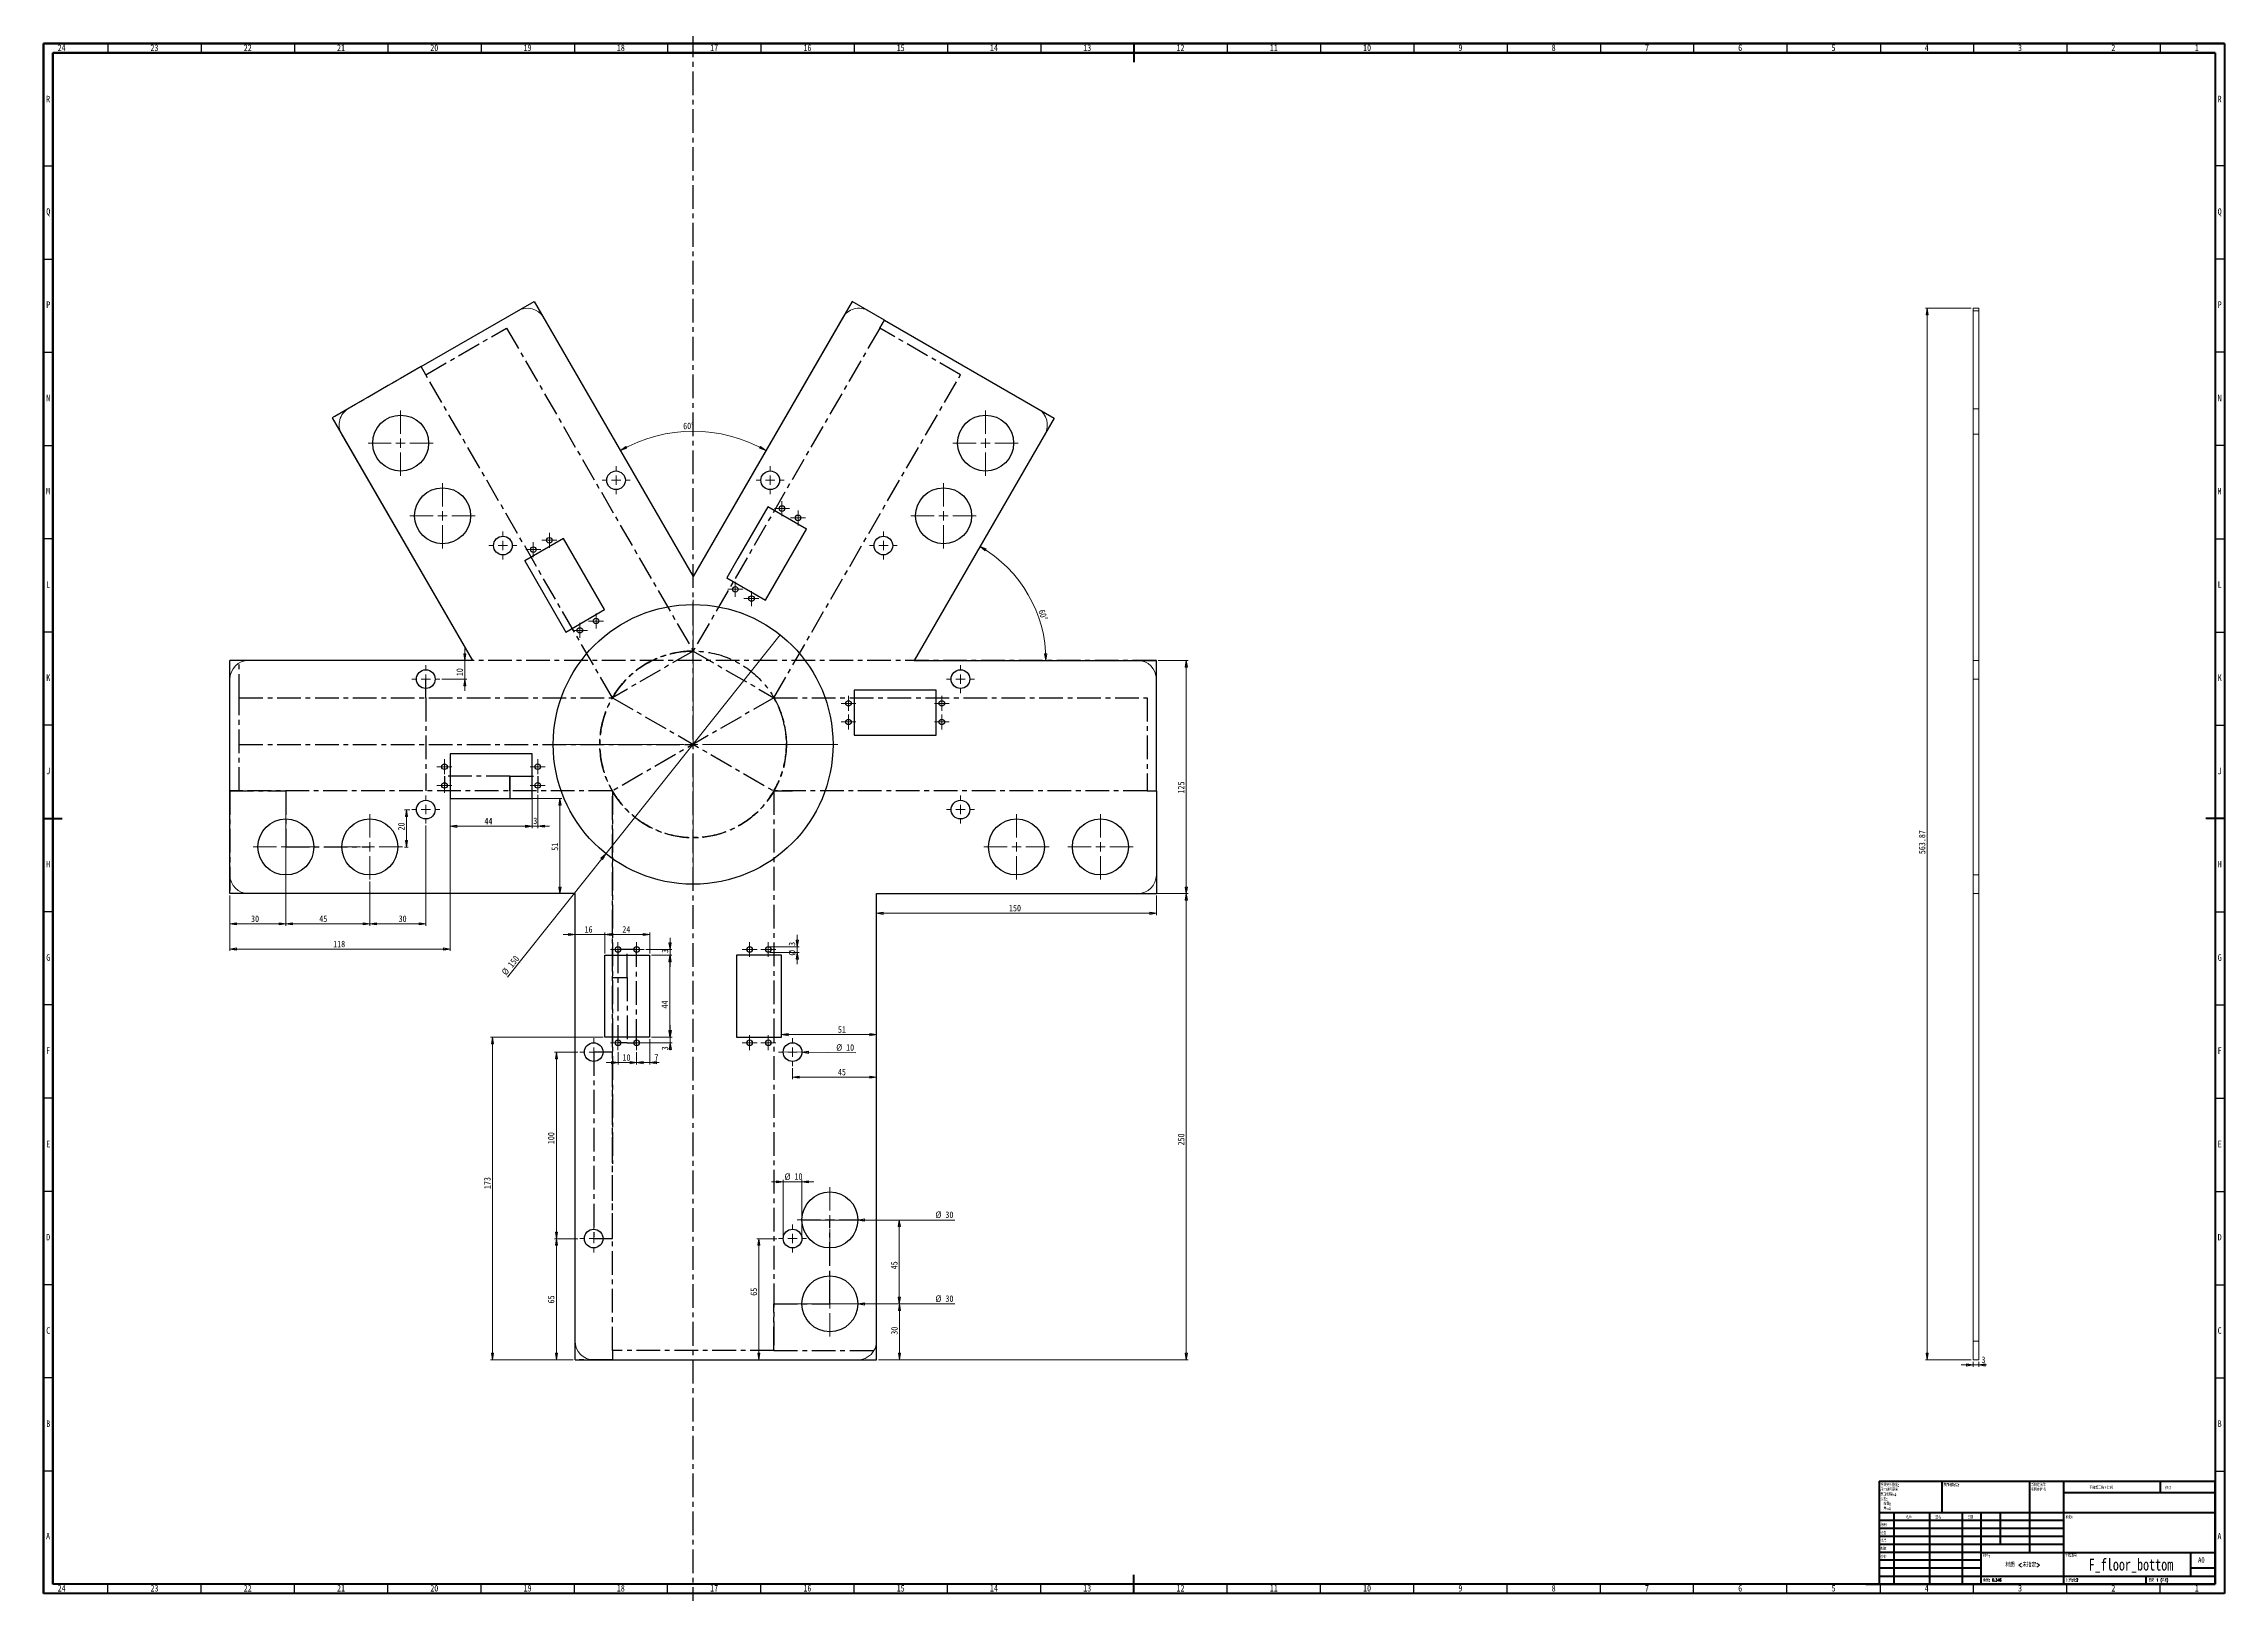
# Model space of a CAD drawing. Header units: millimetres. Extents: x 15 to 1184, y -11749 to 12670.
# Drawn here: x 15 to 1184, y 5 to 836 of the extents above; entities that cross this region are included whole.
import ezdxf

# ---------------------------------------------------------------- set-up
doc = ezdxf.new("R2010")
doc.units = ezdxf.units.MM
doc.header["$PDSIZE"] = -1
doc.linetypes.add('CENTERX2', pattern=[20.32, 12.7, -2.54, 2.54, -2.54])
doc.styles.add('SLDTEXTSTYLE0', font='TXT', dxfattribs={"width": 0.75})
doc.styles.add('SLDTEXTSTYLE1', font='TXT', dxfattribs={"width": 0.75, "bigfont": 'bigfont'})
doc.styles.add('SLDTEXTSTYLE2', font='TXT', dxfattribs={"width": 0.694444, "bigfont": 'bigfont'})
doc.dimstyles.new('SLDDIMSTYLE0', dxfattribs={"dimtxt": 3.5, "dimasz": 3.556, "dimexe": 0, "dimexo": 0.0625, "dimgap": 0.875, "dimtad": 1, "dimrnd": 1e-09, "dimzin": 12, "dimdsep": 46, "dimtxsty": 'SLDTEXTSTYLE0', "dimblk1": 'CLOSED', "dimblk2": 'CLOSED', "dimsah": 1, "dimcen": 0.09, "dimadec": 0, "dimazin": 3, "dimtfac": 1, "dimtofl": 0, "dimtmove": 0, "dimatfit": 3, "dimldrblk": 'CLOSED', "dimfxl": 1, "dimfrac": 2, "dimtolj": 1, "dimtzin": 12, "dimarcsym": 0})
doc.dimstyles.new('SLDDIMSTYLE1', dxfattribs={"dimtxt": 3.5, "dimasz": 3.556, "dimexe": 0, "dimexo": 0.0625, "dimgap": 0.875, "dimtad": 1, "dimdec": 4, "dimzin": 12, "dimdsep": 46, "dimtxsty": 'SLDTEXTSTYLE0', "dimblk1": 'CLOSED', "dimblk2": 'CLOSED', "dimsah": 1, "dimcen": 0.09, "dimazin": 3, "dimtfac": 1, "dimtofl": 0, "dimtmove": 0, "dimatfit": 3, "dimldrblk": 'CLOSED', "dimfxl": 1, "dimfrac": 2, "dimtolj": 1, "dimtzin": 12, "dimarcsym": 0})
doc.dimstyles.new('SLDDIMSTYLE2', dxfattribs={"dimtxt": 3.5, "dimasz": 3.556, "dimexe": 0, "dimexo": 0.0625, "dimgap": 0.875, "dimtad": 1, "dimrnd": 1e-09, "dimzin": 12, "dimdsep": 46, "dimtxsty": 'SLDTEXTSTYLE0', "dimblk1": 'NONE', "dimblk2": 'CLOSED', "dimsah": 1, "dimcen": 0, "dimadec": 0, "dimazin": 3, "dimtfac": 1, "dimtmove": 0, "dimatfit": 3, "dimldrblk": 'NONE', "dimfxl": 1, "dimfrac": 2, "dimtolj": 1, "dimtzin": 12, "dimarcsym": 0})
doc.dimstyles.new('SLDDIMSTYLE3', dxfattribs={"dimtxt": 3.5, "dimasz": 3.556, "dimexe": 0, "dimexo": 0.0625, "dimgap": 0.875, "dimtad": 1, "dimrnd": 1e-09, "dimzin": 12, "dimdsep": 46, "dimtxsty": 'SLDTEXTSTYLE0', "dimblk1": 'CLOSED', "dimblk2": 'CLOSED', "dimsah": 1, "dimcen": 0.09, "dimadec": 0, "dimazin": 3, "dimtfac": 1, "dimtmove": 0, "dimatfit": 0, "dimldrblk": 'CLOSED', "dimfxl": 1, "dimfrac": 2, "dimtolj": 1, "dimtzin": 12, "dimarcsym": 0})

msp = doc.modelspace()

# ---------------------------------------------------------------- texts
at = {"color": 7, "linetype": 'Continuous', "lineweight": 0}
for s, insert, char_height, attachment_point, style in [('24', (24.67951, 835.51654), 3.5, 2, 'SLDTEXTSTYLE0'), ('23', (74.42951, 835.51654), 3.5, 2, 'SLDTEXTSTYLE0'), ('22', (124.42951, 835.51654), 3.5, 2, 'SLDTEXTSTYLE0'), ('21', (174.42951, 835.51654), 3.5, 2, 'SLDTEXTSTYLE0'), ('20', (224.42951, 835.51654), 3.5, 2, 'SLDTEXTSTYLE0'), ('19', (274.42951, 835.51654), 3.5, 2, 'SLDTEXTSTYLE0'), ('18', (324.42951, 835.51654), 3.5, 2, 'SLDTEXTSTYLE0'), ('17', (374.42951, 835.51654), 3.5, 2, 'SLDTEXTSTYLE0'), ('16', (424.42951, 835.51654), 3.5, 2, 'SLDTEXTSTYLE0'), ('15', (474.42951, 835.51654), 3.5, 2, 'SLDTEXTSTYLE0'), ('14', (524.42951, 835.51654), 3.5, 2, 'SLDTEXTSTYLE0'), ('13', (574.42951, 835.51654), 3.5, 2, 'SLDTEXTSTYLE0'), ('12', (624.42951, 835.51654), 3.5, 2, 'SLDTEXTSTYLE0'), ('11', (674.42951, 835.51654), 3.5, 2, 'SLDTEXTSTYLE0'), ('10', (724.42951, 835.51654), 3.5, 2, 'SLDTEXTSTYLE0'), ('9', (774.46476, 835.51654), 3.5, 2, 'SLDTEXTSTYLE0'), ('8', (824.46476, 835.51654), 3.5, 2, 'SLDTEXTSTYLE0'), ('7', (874.46476, 835.51654), 3.5, 2, 'SLDTEXTSTYLE0'), ('6', (924.46476, 835.51654), 3.5, 2, 'SLDTEXTSTYLE0'), ('5', (974.46476, 835.51654), 3.5, 2, 'SLDTEXTSTYLE0'), ('4', (1024.46476, 835.51654), 3.5, 2, 'SLDTEXTSTYLE0'), ('3', (1074.46476, 835.51654), 3.5, 2, 'SLDTEXTSTYLE0'), ('2', (1124.46476, 835.51654), 3.5, 2, 'SLDTEXTSTYLE0'), ('1', (1169.21476, 835.51654), 3.5, 2, 'SLDTEXTSTYLE0'), ('R', (17.45017, 808.01654), 3.5, 2, 'SLDTEXTSTYLE0'), ('R', (1181.45017, 808.01654), 3.5, 2, 'SLDTEXTSTYLE0'), ('Q', (17.49149, 747.70953), 3.5, 2, 'SLDTEXTSTYLE0'), ('Q', (1181.49149, 747.70953), 3.5, 2, 'SLDTEXTSTYLE0'), ('P', (17.48663, 697.76654), 3.5, 2, 'SLDTEXTSTYLE0'), ('P', (1181.48663, 697.76654), 3.5, 2, 'SLDTEXTSTYLE0'), ('N', (17.46962, 647.70953), 3.5, 2, 'SLDTEXTSTYLE0'), ('N', (1181.46962, 647.70953), 3.5, 2, 'SLDTEXTSTYLE0'), ('M', (17.37969, 597.76654), 3.5, 2, 'SLDTEXTSTYLE0'), ('M', (1181.37969, 597.76654), 3.5, 2, 'SLDTEXTSTYLE0'), ('L', (17.46233, 547.70953), 3.5, 2, 'SLDTEXTSTYLE0'), ('L', (1181.46233, 547.70953), 3.5, 2, 'SLDTEXTSTYLE0'), ('K', (17.48906, 497.76654), 3.5, 2, 'SLDTEXTSTYLE0'), ('K', (1181.48906, 497.76654), 3.5, 2, 'SLDTEXTSTYLE0'), ('J', (17.4684, 447.70953), 3.5, 2, 'SLDTEXTSTYLE0'), ('J', (1181.4684, 447.70953), 3.5, 2, 'SLDTEXTSTYLE0'), ('H', (17.49149, 397.76654), 3.5, 2, 'SLDTEXTSTYLE0'), ('H', (1181.49149, 397.76654), 3.5, 2, 'SLDTEXTSTYLE0'), ('G', (17.48906, 347.70953), 3.5, 2, 'SLDTEXTSTYLE0'), ('G', (1181.48906, 347.70953), 3.5, 2, 'SLDTEXTSTYLE0'), ('F', (17.46354, 297.76654), 3.5, 2, 'SLDTEXTSTYLE0'), ('F', (1181.46354, 297.76654), 3.5, 2, 'SLDTEXTSTYLE0'), ('E', (17.50608, 247.70953), 3.5, 2, 'SLDTEXTSTYLE0'), ('E', (1181.50608, 247.70953), 3.5, 2, 'SLDTEXTSTYLE0'), ('D', (17.4599, 197.76654), 3.5, 2, 'SLDTEXTSTYLE0'), ('D', (1181.4599, 197.76654), 3.5, 2, 'SLDTEXTSTYLE0'), ('C', (17.46354, 147.70953), 3.5, 2, 'SLDTEXTSTYLE0'), ('C', (1181.46354, 147.70953), 3.5, 2, 'SLDTEXTSTYLE0'), ('B', (17.47326, 97.76654), 3.5, 2, 'SLDTEXTSTYLE0'), ('B', (1181.47326, 97.76654), 3.5, 2, 'SLDTEXTSTYLE0'), ('\\M+1955C\\M+196CA\\M+19165糙\\M+19378:', (1033.37129, 63.91927), 1.5, 1, 'SLDTEXTSTYLE1'), ('\\M+19573调\\M+190AE\\M+18D48\\M+192F6图\\M+194E4\\M+197E1', (1111.61464, 62.53299), 1.5, 1, 'SLDTEXTSTYLE1'), ('\\M+18F43订', (1152.32758, 62.33491), 1.5, 1, 'SLDTEXTSTYLE1'), ('A', (17.36024, 37.45953), 3.5, 2, 'SLDTEXTSTYLE0'), ('检查', (999.62358, 38.15441), 1.5, 1, 'SLDTEXTSTYLE1'), ('绘\\M+190A7', (999.68467, 42.42971), 1.5, 1, 'SLDTEXTSTYLE1'), ('\\M+196BC\\M+18FCC', (1013.32224, 46.50148), 1.5, 1, 'SLDTEXTSTYLE1'), ('签\\M+196BC', (1029.03359, 46.56176), 1.5, 1, 'SLDTEXTSTYLE1'), ('\\M+193FA\\M+18AFA', (1046.2147, 46.57618), 1.5, 1, 'SLDTEXTSTYLE1'), ('标题:', (1098.95619, 46.57618), 1.5, 1, 'SLDTEXTSTYLE1'), ('A', (1181.36024, 37.45953), 3.5, 2, 'SLDTEXTSTYLE0'), ('\\M+194E1\\M+18F79', (999.62163, 34.17683), 1.5, 1, 'SLDTEXTSTYLE1'), ('验检', (999.67686, 25.34965), 1.5, 1, 'SLDTEXTSTYLE1'), ('\\M+190A7\\M+191A2', (999.68219, 29.7337), 1.5, 1, 'SLDTEXTSTYLE1'), ('\\M+18DDE\\M+197BF:', (1054.64586, 25.98606), 1.5, 1, 'SLDTEXTSTYLE1'), ('\\M+18D48\\M+192F6图\\M+18D86', (1098.62865, 25.98606), 1.5, 1, 'SLDTEXTSTYLE1'), ('F_floor_bottom', (1133.92873, 23.60691), 6.35, 2, 'SLDTEXTSTYLE0'), ('A0', (1169.87116, 24.40639), 2.910417, 1, 'SLDTEXTSTYLE0'), ('\\M+18F64\\M+197CA: 0.346', (1054.61781, 12.94931), 1.4986, 1, 'SLDTEXTSTYLE1'), ('\\M+18DDE质 <\\M+196A2\\M+18E77\\M+192E8>', (1075.9665, 21.48557), 2.38125, 2, 'SLDTEXTSTYLE1'), ('\\M+194E4\\M+197E1:1:2', (1099.07397, 12.90009), 1.5, 1, 'SLDTEXTSTYLE1'), ('图纸 1 (\\M+18BA41)', (1143.47829, 12.90009), 1.5, 1, 'SLDTEXTSTYLE2'), ('24', (24.67951, 9.51654), 3.5, 2, 'SLDTEXTSTYLE0'), ('23', (74.42951, 9.51654), 3.5, 2, 'SLDTEXTSTYLE0'), ('22', (124.42951, 9.51654), 3.5, 2, 'SLDTEXTSTYLE0'), ('21', (174.42951, 9.51654), 3.5, 2, 'SLDTEXTSTYLE0'), ('20', (224.42951, 9.51654), 3.5, 2, 'SLDTEXTSTYLE0'), ('19', (274.42951, 9.51654), 3.5, 2, 'SLDTEXTSTYLE0'), ('18', (324.42951, 9.51654), 3.5, 2, 'SLDTEXTSTYLE0'), ('17', (374.42951, 9.51654), 3.5, 2, 'SLDTEXTSTYLE0'), ('16', (424.42951, 9.51654), 3.5, 2, 'SLDTEXTSTYLE0'), ('15', (474.42951, 9.51654), 3.5, 2, 'SLDTEXTSTYLE0'), ('14', (524.42951, 9.51654), 3.5, 2, 'SLDTEXTSTYLE0'), ('13', (574.42951, 9.51654), 3.5, 2, 'SLDTEXTSTYLE0'), ('12', (624.42951, 9.51654), 3.5, 2, 'SLDTEXTSTYLE0'), ('11', (674.42951, 9.51654), 3.5, 2, 'SLDTEXTSTYLE0'), ('10', (724.42951, 9.51654), 3.5, 2, 'SLDTEXTSTYLE0'), ('9', (774.46476, 9.51654), 3.5, 2, 'SLDTEXTSTYLE0'), ('8', (824.46476, 9.51654), 3.5, 2, 'SLDTEXTSTYLE0'), ('7', (874.46476, 9.51654), 3.5, 2, 'SLDTEXTSTYLE0'), ('6', (924.46476, 9.51654), 3.5, 2, 'SLDTEXTSTYLE0'), ('5', (974.46476, 9.51654), 3.5, 2, 'SLDTEXTSTYLE0'), ('4', (1024.46476, 9.51654), 3.5, 2, 'SLDTEXTSTYLE0'), ('3', (1074.46476, 9.51654), 3.5, 2, 'SLDTEXTSTYLE0'), ('2', (1124.46476, 9.51654), 3.5, 2, 'SLDTEXTSTYLE0'), ('1', (1169.21476, 9.51654), 3.5, 2, 'SLDTEXTSTYLE0')]:
    msp.add_mtext(s, dxfattribs=dict(at, insert=insert, char_height=char_height, attachment_point=attachment_point, style=style))

# ---------------------------------------------------------------- blocks, each defined once
blk = doc.blocks.new('SW_NOTE_0')
at = {"color": 0, "linetype": 'Continuous', "lineweight": 0, "char_height": 1.5, "attachment_point": 1, "style": 'SLDTEXTSTYLE1'}
for s, insert in [('\\M+18F9C\\M+194F1另\\M+18A4F\\M+18E77\\M+192E8:', (0, 1.9)), ('\\M+18EDA\\M+190A1\\M+18E67\\M+19770\\M+19F7C\\M+195C4', (0, -0.6)), ('\\M+1955C\\M+196CA\\M+19165糙\\M+19378:', (0, -3.1)), ('\\M+18CF6\\M+18DB7:', (0, -5.6)), ('线\\M+190AB:', (1.7, -8.1)), ('\\M+18A70\\M+19378:', (1.7, -10.6))]:
    blk.add_mtext(s, dxfattribs=dict(at, insert=insert))
blk = doc.blocks.new('SW_NOTE_1')
at = {"color": 0, "linetype": 'Continuous', "lineweight": 0, "char_height": 1.5, "attachment_point": 1, "style": 'SLDTEXTSTYLE1'}
for s, insert in [('\\M+18FAB锐边\\M+190B4\\M+18F9C', (0, 1.9)), ('\\M+196D1\\M+18E68\\M+19BF3\\M+190DC\\M+19266', (0, -0.6))]:
    blk.add_mtext(s, dxfattribs=dict(at, insert=insert))
blk = doc.blocks.new('_CLOSED')
at = {"color": 0, "linetype": 'ByBlock', "lineweight": -2}
for p, q in [((-1, 0.166667), (0, 0)), ((-1, 0.166667), (-1, -0.166667)), ((0, 0), (-1, -0.166667)), ((0, 0), (-1, 0))]:
    blk.add_line(p, q, dxfattribs=at)
blk = doc.blocks.new('_D')
at = {"color": 7, "linetype": 'Continuous', "lineweight": 0}
for p, q in [((462.5, 380.2), (628.5, 380.2)), ((627.5, 130.2), (627.5, 380.2)), ((462.5, 130.2), (628.5, 130.2))]:
    blk.add_line(p, q, dxfattribs=at)
at = {"color": 7, "linetype": 'Continuous', "lineweight": 0, "xscale": 3.556, "yscale": 3.556}
for p, rotation in [((627.5, 380.2, -1.5), 90), ((627.5, 130.2, -1.5), 270)]:
    blk.add_blockref('_CLOSED', p, dxfattribs=dict(at, rotation=rotation))
at = {"color": 7, "linetype": 'Continuous', "lineweight": 0, "insert": (623, 245.2), "char_height": 3.5, "attachment_point": 1, "rotation": 90, "style": 'SLDTEXTSTYLE0'}
blk.add_mtext('250', dxfattribs=at)
blk = doc.blocks.new('_D_1')
at = {"color": 7, "linetype": 'Continuous', "lineweight": 0}
for p, q in [((612.5, 505.2), (628.5, 505.2)), ((627.5, 505.2), (627.5, 380.2)), ((612.5, 380.2), (628.5, 380.2))]:
    blk.add_line(p, q, dxfattribs=at)
at = {"color": 7, "linetype": 'Continuous', "lineweight": 0, "xscale": 3.556, "yscale": 3.556}
for p, rotation in [((627.5, 505.2, -1.5), 90), ((627.5, 380.2, -1.5), 270)]:
    blk.add_blockref('_CLOSED', p, dxfattribs=dict(at, rotation=rotation))
at = {"color": 7, "linetype": 'Continuous', "lineweight": 0, "insert": (623, 433.9), "char_height": 3.5, "attachment_point": 1, "rotation": 90, "style": 'SLDTEXTSTYLE0'}
blk.add_mtext('125', dxfattribs=at)
blk = doc.blocks.new('_D_2')
at = {"color": 7, "linetype": 'Continuous', "lineweight": 0}
blk.add_arc((363.2, 550.2), 78, 60, 120, dxfattribs=at)
at = {"color": 7, "linetype": 'Continuous', "lineweight": 0, "xscale": 3.556, "yscale": 3.556}
for p, rotation in [((324.2, 617.8, -1.5), 208.6949827745), ((402.2, 617.8, -1.5), 331.3050172255)]:
    blk.add_blockref('_CLOSED', p, dxfattribs=dict(at, rotation=rotation))
at = {"color": 7, "linetype": 'Continuous', "lineweight": 0, "insert": (357.8, 632.7), "char_height": 3.5, "attachment_point": 1, "rotation": 1.2537, "style": 'SLDTEXTSTYLE0'}
blk.add_mtext('60°', dxfattribs=at)
blk = doc.blocks.new('_D_3')
at = {"color": 7, "linetype": 'Continuous', "lineweight": 0}
blk.add_arc((481.7, 505.2), 70.6, 0, 60, dxfattribs=at)
at = {"color": 7, "linetype": 'Continuous', "lineweight": 0, "xscale": 3.556, "yscale": 3.556}
for p, rotation in [((517, 566.4, -1.5), 148.5573613195), ((552.2, 505.2, -1.5), 271.4426386805)]:
    blk.add_blockref('_CLOSED', p, dxfattribs=dict(at, rotation=rotation))
at = {"color": 7, "linetype": 'Continuous', "lineweight": 0, "insert": (551.5, 533), "char_height": 3.5, "attachment_point": 1, "rotation": 288.9673, "style": 'SLDTEXTSTYLE0'}
blk.add_mtext('60°', dxfattribs=at)
blk = doc.blocks.new('_D_4')
at = {"color": 7, "linetype": 'Continuous', "lineweight": 0}
for p, q in [((611.5, 379.2), (611.5, 368.7)), ((461.5, 369.7), (611.5, 369.7))]:
    blk.add_line(p, q, dxfattribs=at)
at = {"color": 7, "linetype": 'Continuous', "lineweight": 0, "xscale": 3.556, "yscale": 3.556, "rotation": 180}
blk.add_blockref('_CLOSED', (461.5, 369.7, -1.5), dxfattribs=at)
at = {"color": 7, "linetype": 'Continuous', "lineweight": 0, "xscale": 3.556, "yscale": 3.556}
blk.add_blockref('_CLOSED', (611.5, 369.7, -1.5), dxfattribs=at)
at = {"color": 7, "linetype": 'Continuous', "lineweight": 0, "insert": (532.5, 374.2), "char_height": 3.5, "attachment_point": 1, "style": 'SLDTEXTSTYLE0'}
blk.add_mtext('150', dxfattribs=at)
blk = doc.blocks.new('_D_5')
at = {"color": 7, "linetype": 'Continuous', "lineweight": 0}
for q in [(421.5, 205.2), (503.5, 205.2)]:
    blk.add_line((451.5, 205.2), q, dxfattribs=at)
at = {"color": 7, "linetype": 'Continuous', "lineweight": 0, "xscale": 3.556, "yscale": 3.556, "rotation": 180}
blk.add_blockref('_CLOSED', (451.5, 205.2, -1.5), dxfattribs=at)
at = {"color": 7, "linetype": 'Continuous', "lineweight": 0, "char_height": 3.5, "attachment_point": 1, "style": 'SLDTEXTSTYLE0'}
for s, insert in [('%%c', (493.1, 209.8)), ('30', (498.4, 209.8))]:
    blk.add_mtext(s, dxfattribs=dict(at, insert=insert))
blk = doc.blocks.new('_NONE')
blk = doc.blocks.new('_D_6')
at = {"color": 7, "linetype": 'Continuous', "lineweight": 0}
for q in [(421.5, 160.2), (503.5, 160.2)]:
    blk.add_line((451.5, 160.2), q, dxfattribs=at)
at = {"color": 7, "linetype": 'Continuous', "lineweight": 0, "xscale": 3.556, "yscale": 3.556, "rotation": 180}
blk.add_blockref('_CLOSED', (451.5, 160.2, -1.5), dxfattribs=at)
at = {"color": 7, "linetype": 'Continuous', "lineweight": 0, "char_height": 3.5, "attachment_point": 1, "style": 'SLDTEXTSTYLE0'}
for s, insert in [('%%c', (493.1, 164.8)), ('30', (498.4, 164.8))]:
    blk.add_mtext(s, dxfattribs=dict(at, insert=insert))
blk = doc.blocks.new('_D_7')
at = {"color": 7, "linetype": 'Continuous', "lineweight": 0}
for p, q in [((455, 205.2), (474.7, 205.2)), ((473.7, 205.2), (473.7, 160.2)), ((455, 160.2), (474.7, 160.2))]:
    blk.add_line(p, q, dxfattribs=at)
at = {"color": 7, "linetype": 'Continuous', "lineweight": 0, "xscale": 3.556, "yscale": 3.556}
for p, rotation in [((473.7, 205.2, -1.5), 90), ((473.7, 160.2, -1.5), 270)]:
    blk.add_blockref('_CLOSED', p, dxfattribs=dict(at, rotation=rotation))
at = {"color": 7, "linetype": 'Continuous', "lineweight": 0, "insert": (469.2, 178.8), "char_height": 3.5, "attachment_point": 1, "rotation": 90, "style": 'SLDTEXTSTYLE0'}
blk.add_mtext('45', dxfattribs=at)
blk = doc.blocks.new('_D_8')
at = {"color": 7, "linetype": 'Continuous', "lineweight": 0}
for p, q in [((455, 160.2), (474.8, 160.2)), ((473.8, 160.2), (473.8, 130.2)), ((462.5, 130.2), (474.8, 130.2))]:
    blk.add_line(p, q, dxfattribs=at)
at = {"color": 7, "linetype": 'Continuous', "lineweight": 0, "xscale": 3.556, "yscale": 3.556}
for p, rotation in [((473.8, 160.2, -1.5), 90), ((473.8, 130.2, -1.5), 270)]:
    blk.add_blockref('_CLOSED', p, dxfattribs=dict(at, rotation=rotation))
at = {"color": 7, "linetype": 'Continuous', "lineweight": 0, "insert": (469.3, 143.7), "char_height": 3.5, "attachment_point": 1, "rotation": 90, "style": 'SLDTEXTSTYLE0'}
blk.add_mtext('30', dxfattribs=at)
blk = doc.blocks.new('_D_9')
at = {"color": 7, "linetype": 'Continuous', "lineweight": 0}
for p, q in [((411.5, 225.7), (405.1, 225.7)), ((411.5, 196.2), (411.5, 226.7)), ((411.5, 225.7), (421.5, 225.7)), ((421.5, 196.2), (421.5, 226.7)), ((421.5, 225.7), (427.8, 225.7))]:
    blk.add_line(p, q, dxfattribs=at)
at = {"color": 7, "linetype": 'Continuous', "lineweight": 0, "xscale": 3.556, "yscale": 3.556}
blk.add_blockref('_CLOSED', (411.5, 225.7, -1.5), dxfattribs=at)
at = {"color": 7, "linetype": 'Continuous', "lineweight": 0, "xscale": 3.556, "yscale": 3.556, "rotation": 180}
blk.add_blockref('_CLOSED', (421.5, 225.7, -1.5), dxfattribs=at)
at = {"color": 7, "linetype": 'Continuous', "lineweight": 0, "char_height": 3.5, "attachment_point": 1, "style": 'SLDTEXTSTYLE0'}
for s, insert in [('%%c', (412.2, 230.2)), ('10', (417.5, 230.3))]:
    blk.add_mtext(s, dxfattribs=dict(at, insert=insert))
blk = doc.blocks.new('_D_10')
at = {"color": 7, "linetype": 'Continuous', "lineweight": 0}
for p, q in [((408, 195.2), (397.4, 195.2)), ((398.4, 195.2), (398.4, 130.2))]:
    blk.add_line(p, q, dxfattribs=at)
at = {"color": 7, "linetype": 'Continuous', "lineweight": 0, "xscale": 3.556, "yscale": 3.556}
for p, rotation in [((398.4, 195.2, -1.5), 90), ((398.4, 130.2, -1.5), 270)]:
    blk.add_blockref('_CLOSED', p, dxfattribs=dict(at, rotation=rotation))
at = {"color": 7, "linetype": 'Continuous', "lineweight": 0, "insert": (393.9, 164.6), "char_height": 3.5, "attachment_point": 1, "rotation": 90, "style": 'SLDTEXTSTYLE0'}
blk.add_mtext('65', dxfattribs=at)
blk = doc.blocks.new('_D_11')
at = {"color": 7, "linetype": 'Continuous', "lineweight": 0}
for p, q in [((301.4, 195.2), (288.9, 195.2)), ((289.9, 195.2), (289.9, 130.2)), ((298.9, 130.2), (288.9, 130.2))]:
    blk.add_line(p, q, dxfattribs=at)
at = {"color": 7, "linetype": 'Continuous', "lineweight": 0, "xscale": 3.556, "yscale": 3.556}
for p, rotation in [((289.9, 195.2, -1.5), 90), ((289.9, 130.2, -1.5), 270)]:
    blk.add_blockref('_CLOSED', p, dxfattribs=dict(at, rotation=rotation))
at = {"color": 7, "linetype": 'Continuous', "lineweight": 0, "insert": (285.3, 160.5), "char_height": 3.5, "attachment_point": 1, "rotation": 90, "style": 'SLDTEXTSTYLE0'}
blk.add_mtext('65', dxfattribs=at)
blk = doc.blocks.new('_D_12')
at = {"color": 7, "linetype": 'Continuous', "lineweight": 0}
for p, q in [((301.4, 295.2), (288.9, 295.2)), ((289.9, 295.2), (289.9, 195.2)), ((301.4, 195.2), (288.9, 195.2))]:
    blk.add_line(p, q, dxfattribs=at)
at = {"color": 7, "linetype": 'Continuous', "lineweight": 0, "xscale": 3.556, "yscale": 3.556}
for p, rotation in [((289.9, 295.2, -1.5), 90), ((289.9, 195.2, -1.5), 270)]:
    blk.add_blockref('_CLOSED', p, dxfattribs=dict(at, rotation=rotation))
at = {"color": 7, "linetype": 'Continuous', "lineweight": 0, "insert": (285.3, 245.9), "char_height": 3.5, "attachment_point": 1, "rotation": 90, "style": 'SLDTEXTSTYLE0'}
blk.add_mtext('100', dxfattribs=at)
blk = doc.blocks.new('_D_13')
at = {"color": 7, "linetype": 'Continuous', "lineweight": 0}
for p, q in [((314.9, 303.2), (254.6, 303.2)), ((255.6, 303.2), (255.6, 130.2)), ((298.9, 130.2), (254.6, 130.2))]:
    blk.add_line(p, q, dxfattribs=at)
at = {"color": 7, "linetype": 'Continuous', "lineweight": 0, "xscale": 3.556, "yscale": 3.556}
for p, rotation in [((255.6, 303.2, -1.5), 90), ((255.6, 130.2, -1.5), 270)]:
    blk.add_blockref('_CLOSED', p, dxfattribs=dict(at, rotation=rotation))
at = {"color": 7, "linetype": 'Continuous', "lineweight": 0, "insert": (251.1, 221.8), "char_height": 3.5, "attachment_point": 1, "rotation": 90, "style": 'SLDTEXTSTYLE0'}
blk.add_mtext('173', dxfattribs=at)
blk = doc.blocks.new('_D_14')
at = {"color": 7, "linetype": 'Continuous', "lineweight": 0}
for p, q in [((350.9, 303.2), (350.9, 309.6)), ((323.9, 300.2), (351.9, 300.2)), ((340.9, 303.2), (351.9, 303.2)), ((350.9, 300.2), (350.9, 303.2)), ((350.9, 300.2), (350.9, 296.2))]:
    blk.add_line(p, q, dxfattribs=at)
at = {"color": 7, "linetype": 'Continuous', "lineweight": 0, "xscale": 3.556, "yscale": 3.556}
for p, rotation in [((350.9, 303.2, -1.5), 270), ((350.9, 300.2, -1.5), 90)]:
    blk.add_blockref('_CLOSED', p, dxfattribs=dict(at, rotation=rotation))
at = {"color": 7, "linetype": 'Continuous', "lineweight": 0, "insert": (346.3, 296.2), "char_height": 3.5, "attachment_point": 1, "rotation": 90, "style": 'SLDTEXTSTYLE0'}
blk.add_mtext('3', dxfattribs=at)
blk = doc.blocks.new('_D_15')
at = {"color": 7, "linetype": 'Continuous', "lineweight": 0}
for p, q in [((322.9, 295.2), (322.9, 288.6)), ((332.9, 295.2), (332.9, 288.6)), ((322.9, 289.6), (316.5, 289.6)), ((322.9, 289.6), (332.9, 289.6)), ((332.9, 289.6), (339.2, 289.6))]:
    blk.add_line(p, q, dxfattribs=at)
at = {"color": 7, "linetype": 'Continuous', "lineweight": 0, "xscale": 3.556, "yscale": 3.556}
blk.add_blockref('_CLOSED', (322.9, 289.6, -1.5), dxfattribs=at)
at = {"color": 7, "linetype": 'Continuous', "lineweight": 0, "xscale": 3.556, "yscale": 3.556, "rotation": 180}
blk.add_blockref('_CLOSED', (332.9, 289.6, -1.5), dxfattribs=at)
at = {"color": 7, "linetype": 'Continuous', "lineweight": 0, "insert": (325.3, 294.1), "char_height": 3.5, "attachment_point": 1, "style": 'SLDTEXTSTYLE0'}
blk.add_mtext('10', dxfattribs=at)
blk = doc.blocks.new('_D_16')
at = {"color": 7, "linetype": 'Continuous', "lineweight": 0}
for p, q in [((332.9, 295.2), (332.9, 288.6)), ((339.9, 302.2), (339.9, 288.6)), ((332.9, 289.6), (326.5, 289.6)), ((332.9, 289.6), (339.9, 289.6)), ((339.9, 289.6), (345, 289.6))]:
    blk.add_line(p, q, dxfattribs=at)
at = {"color": 7, "linetype": 'Continuous', "lineweight": 0, "xscale": 3.556, "yscale": 3.556}
blk.add_blockref('_CLOSED', (332.9, 289.6, -1.5), dxfattribs=at)
at = {"color": 7, "linetype": 'Continuous', "lineweight": 0, "xscale": 3.556, "yscale": 3.556, "rotation": 180}
blk.add_blockref('_CLOSED', (339.9, 289.6, -1.5), dxfattribs=at)
at = {"color": 7, "linetype": 'Continuous', "lineweight": 0, "insert": (342.4, 294.1), "char_height": 3.5, "attachment_point": 1, "style": 'SLDTEXTSTYLE0'}
blk.add_mtext('7', dxfattribs=at)
blk = doc.blocks.new('_D_17')
at = {"color": 7, "linetype": 'Continuous', "lineweight": 0}
for p, q in [((315.9, 348.2), (315.9, 359.3)), ((315.9, 358.3), (339.9, 358.3)), ((339.9, 348.2), (339.9, 359.3))]:
    blk.add_line(p, q, dxfattribs=at)
at = {"color": 7, "linetype": 'Continuous', "lineweight": 0, "xscale": 3.556, "yscale": 3.556, "rotation": 180}
blk.add_blockref('_CLOSED', (315.9, 358.3, -1.5), dxfattribs=at)
at = {"color": 7, "linetype": 'Continuous', "lineweight": 0, "xscale": 3.556, "yscale": 3.556}
blk.add_blockref('_CLOSED', (339.9, 358.3, -1.5), dxfattribs=at)
at = {"color": 7, "linetype": 'Continuous', "lineweight": 0, "insert": (325.2, 362.8), "char_height": 3.5, "attachment_point": 1, "style": 'SLDTEXTSTYLE0'}
blk.add_mtext('24', dxfattribs=at)
blk = doc.blocks.new('_D_18')
at = {"color": 7, "linetype": 'Continuous', "lineweight": 0}
for p, q in [((340.9, 347.2), (351.7, 347.2)), ((350.7, 347.2), (350.7, 303.2)), ((340.9, 303.2), (351.7, 303.2))]:
    blk.add_line(p, q, dxfattribs=at)
at = {"color": 7, "linetype": 'Continuous', "lineweight": 0, "xscale": 3.556, "yscale": 3.556}
for p, rotation in [((350.7, 347.2, -1.5), 90), ((350.7, 303.2, -1.5), 270)]:
    blk.add_blockref('_CLOSED', p, dxfattribs=dict(at, rotation=rotation))
at = {"color": 7, "linetype": 'Continuous', "lineweight": 0, "insert": (346.2, 318.6), "char_height": 3.5, "attachment_point": 1, "rotation": 90, "style": 'SLDTEXTSTYLE0'}
blk.add_mtext('44', dxfattribs=at)
blk = doc.blocks.new('_D_19')
at = {"color": 7, "linetype": 'Continuous', "lineweight": 0}
for p, q in [((299.9, 358.3), (293.5, 358.3)), ((315.9, 358.3), (299.9, 358.3)), ((315.9, 348.2), (315.9, 359.3)), ((315.9, 358.3), (322.2, 358.3))]:
    blk.add_line(p, q, dxfattribs=at)
at = {"color": 7, "linetype": 'Continuous', "lineweight": 0, "xscale": 3.556, "yscale": 3.556}
blk.add_blockref('_CLOSED', (299.9, 358.3, -1.5), dxfattribs=at)
at = {"color": 7, "linetype": 'Continuous', "lineweight": 0, "xscale": 3.556, "yscale": 3.556, "rotation": 180}
blk.add_blockref('_CLOSED', (315.9, 358.3, -1.5), dxfattribs=at)
at = {"color": 7, "linetype": 'Continuous', "lineweight": 0, "insert": (305, 362.8), "char_height": 3.5, "attachment_point": 1, "style": 'SLDTEXTSTYLE0'}
blk.add_mtext('16', dxfattribs=at)
blk = doc.blocks.new('_D_20')
at = {"color": 7, "linetype": 'Continuous', "lineweight": 0}
for p, q in [((144.9, 386.7), (144.9, 363)), ((114.9, 379.2), (114.9, 363)), ((144.9, 364), (114.9, 364))]:
    blk.add_line(p, q, dxfattribs=at)
at = {"color": 7, "linetype": 'Continuous', "lineweight": 0, "xscale": 3.556, "yscale": 3.556, "rotation": 180}
blk.add_blockref('_CLOSED', (114.9, 364, -1.5), dxfattribs=at)
at = {"color": 7, "linetype": 'Continuous', "lineweight": 0, "xscale": 3.556, "yscale": 3.556}
blk.add_blockref('_CLOSED', (144.9, 364, -1.5), dxfattribs=at)
at = {"color": 7, "linetype": 'Continuous', "lineweight": 0, "insert": (126.2, 368.5), "char_height": 3.5, "attachment_point": 1, "style": 'SLDTEXTSTYLE0'}
blk.add_mtext('30', dxfattribs=at)
blk = doc.blocks.new('_D_21')
at = {"color": 7, "linetype": 'Continuous', "lineweight": 0}
for p, q in [((144.9, 404.2), (144.9, 363)), ((189.9, 386.7), (189.9, 363)), ((144.9, 364), (189.9, 364))]:
    blk.add_line(p, q, dxfattribs=at)
at = {"color": 7, "linetype": 'Continuous', "lineweight": 0, "xscale": 3.556, "yscale": 3.556, "rotation": 180}
blk.add_blockref('_CLOSED', (144.9, 364, -1.5), dxfattribs=at)
at = {"color": 7, "linetype": 'Continuous', "lineweight": 0, "xscale": 3.556, "yscale": 3.556}
blk.add_blockref('_CLOSED', (189.9, 364, -1.5), dxfattribs=at)
at = {"color": 7, "linetype": 'Continuous', "lineweight": 0, "insert": (162.8, 368.5), "char_height": 3.5, "attachment_point": 1, "style": 'SLDTEXTSTYLE0'}
blk.add_mtext('45', dxfattribs=at)
blk = doc.blocks.new('_D_22')
at = {"color": 7, "linetype": 'Continuous', "lineweight": 0}
for p, q in [((219.9, 416.7), (219.9, 363)), ((189.9, 386.7), (189.9, 363)), ((189.9, 364), (219.9, 364))]:
    blk.add_line(p, q, dxfattribs=at)
at = {"color": 7, "linetype": 'Continuous', "lineweight": 0, "xscale": 3.556, "yscale": 3.556, "rotation": 180}
blk.add_blockref('_CLOSED', (189.9, 364, -1.5), dxfattribs=at)
at = {"color": 7, "linetype": 'Continuous', "lineweight": 0, "xscale": 3.556, "yscale": 3.556}
blk.add_blockref('_CLOSED', (219.9, 364, -1.5), dxfattribs=at)
at = {"color": 7, "linetype": 'Continuous', "lineweight": 0, "insert": (205.3, 368.5), "char_height": 3.5, "attachment_point": 1, "style": 'SLDTEXTSTYLE0'}
blk.add_mtext('30', dxfattribs=at)
blk = doc.blocks.new('_D_23')
at = {"color": 7, "linetype": 'Continuous', "lineweight": 0}
for p, q in [((232.9, 430.2), (232.9, 349.5)), ((114.9, 379.2), (114.9, 349.5)), ((114.9, 350.5), (232.9, 350.5))]:
    blk.add_line(p, q, dxfattribs=at)
at = {"color": 7, "linetype": 'Continuous', "lineweight": 0, "xscale": 3.556, "yscale": 3.556, "rotation": 180}
blk.add_blockref('_CLOSED', (114.9, 350.5, -1.5), dxfattribs=at)
at = {"color": 7, "linetype": 'Continuous', "lineweight": 0, "xscale": 3.556, "yscale": 3.556}
blk.add_blockref('_CLOSED', (232.9, 350.5, -1.5), dxfattribs=at)
at = {"color": 7, "linetype": 'Continuous', "lineweight": 0, "insert": (170.2, 355), "char_height": 3.5, "attachment_point": 1, "style": 'SLDTEXTSTYLE0'}
blk.add_mtext('118', dxfattribs=at)
blk = doc.blocks.new('_D_24')
at = {"color": 7, "linetype": 'Continuous', "lineweight": 0}
for p, q in [((232.9, 454.2), (232.9, 415.3)), ((276.9, 454.2), (276.9, 415.3)), ((276.9, 416.3), (232.9, 416.3))]:
    blk.add_line(p, q, dxfattribs=at)
at = {"color": 7, "linetype": 'Continuous', "lineweight": 0, "xscale": 3.556, "yscale": 3.556, "rotation": 180}
blk.add_blockref('_CLOSED', (232.9, 416.3, -1.5), dxfattribs=at)
at = {"color": 7, "linetype": 'Continuous', "lineweight": 0, "xscale": 3.556, "yscale": 3.556}
blk.add_blockref('_CLOSED', (276.9, 416.3, -1.5), dxfattribs=at)
at = {"color": 7, "linetype": 'Continuous', "lineweight": 0, "insert": (251.3, 420.8), "char_height": 3.5, "attachment_point": 1, "style": 'SLDTEXTSTYLE0'}
blk.add_mtext('44', dxfattribs=at)
blk = doc.blocks.new('_D_25')
at = {"color": 7, "linetype": 'Continuous', "lineweight": 0}
for p, q in [((279.9, 433.2), (279.9, 415.4)), ((276.9, 430.2), (276.9, 415.4)), ((276.9, 416.4), (270.5, 416.4)), ((279.9, 416.4), (276.9, 416.4)), ((279.9, 416.4), (286.2, 416.4))]:
    blk.add_line(p, q, dxfattribs=at)
at = {"color": 7, "linetype": 'Continuous', "lineweight": 0, "xscale": 3.556, "yscale": 3.556}
blk.add_blockref('_CLOSED', (276.9, 416.4, -1.5), dxfattribs=at)
at = {"color": 7, "linetype": 'Continuous', "lineweight": 0, "xscale": 3.556, "yscale": 3.556, "rotation": 180}
blk.add_blockref('_CLOSED', (279.9, 416.4, -1.5), dxfattribs=at)
at = {"color": 7, "linetype": 'Continuous', "lineweight": 0, "insert": (277.5, 421), "char_height": 3.5, "attachment_point": 1, "style": 'SLDTEXTSTYLE0'}
blk.add_mtext('3', dxfattribs=at)
blk = doc.blocks.new('_D_26')
at = {"color": 7, "linetype": 'Continuous', "lineweight": 0}
for p, q in [((240.8, 505.2), (240.8, 511.6)), ((240.8, 495.2), (240.8, 505.2)), ((228.4, 495.2), (241.8, 495.2)), ((240.8, 495.2), (240.8, 488.9))]:
    blk.add_line(p, q, dxfattribs=at)
at = {"color": 7, "linetype": 'Continuous', "lineweight": 0, "xscale": 3.556, "yscale": 3.556}
for p, rotation in [((240.8, 505.2, -1.5), 270), ((240.8, 495.2, -1.5), 90)]:
    blk.add_blockref('_CLOSED', p, dxfattribs=dict(at, rotation=rotation))
at = {"color": 7, "linetype": 'Continuous', "lineweight": 0, "insert": (236.3, 496.8), "char_height": 3.5, "attachment_point": 1, "rotation": 90, "style": 'SLDTEXTSTYLE0'}
blk.add_mtext('10', dxfattribs=at)
blk = doc.blocks.new('_D_27')
at = {"color": 7, "linetype": 'Continuous', "lineweight": 0}
for q in [(409.9, 518.9), (263.7, 335.5)]:
    blk.add_line((316.4, 401.6), q, dxfattribs=at)
at = {"color": 7, "linetype": 'Continuous', "lineweight": 0, "xscale": 3.556, "yscale": 3.556, "rotation": 51.4476995599}
blk.add_blockref('_CLOSED', (316.4, 401.6, -1.5), dxfattribs=at)
at = {"color": 7, "linetype": 'Continuous', "lineweight": 0, "char_height": 3.5, "attachment_point": 1, "rotation": 51.4477, "style": 'SLDTEXTSTYLE0'}
for s, insert in [('%%c', (260.2, 338.3)), ('150', (263.5, 342.4))]:
    blk.add_mtext(s, dxfattribs=dict(at, insert=insert))
blk = doc.blocks.new('_D_28')
at = {"color": 7, "linetype": 'Continuous', "lineweight": 0}
for p, q in [((404.5, 351.7), (420, 351.7)), ((419, 351.7), (419, 358.1)), ((419, 351.7), (419, 348.7)), ((404.5, 348.7), (420, 348.7)), ((419, 348.7), (419, 342.4))]:
    blk.add_line(p, q, dxfattribs=at)
at = {"color": 7, "linetype": 'Continuous', "lineweight": 0, "xscale": 3.556, "yscale": 3.556}
for p, rotation in [((419, 351.7, -1.5), 270), ((419, 348.7, -1.5), 90)]:
    blk.add_blockref('_CLOSED', p, dxfattribs=dict(at, rotation=rotation))
at = {"color": 7, "linetype": 'Continuous', "lineweight": 0, "char_height": 3.5, "attachment_point": 1, "rotation": 90, "style": 'SLDTEXTSTYLE0'}
for s, insert in [('3', (414.4, 352.2)), ('%%c', (414.5, 346.9))]:
    blk.add_mtext(s, dxfattribs=dict(at, insert=insert))
blk = doc.blocks.new('_D_29')
at = {"color": 7, "linetype": 'Continuous', "lineweight": 0}
for p, q in [((350.8, 350.2), (350.8, 356.6)), ((337.9, 350.2), (351.8, 350.2)), ((340.9, 347.2), (351.8, 347.2)), ((350.8, 350.2), (350.8, 347.2)), ((350.8, 347.2), (350.8, 340.9))]:
    blk.add_line(p, q, dxfattribs=at)
at = {"color": 7, "linetype": 'Continuous', "lineweight": 0, "xscale": 3.556, "yscale": 3.556}
for p, rotation in [((350.8, 350.2, -1.5), 270), ((350.8, 347.2, -1.5), 90)]:
    blk.add_blockref('_CLOSED', p, dxfattribs=dict(at, rotation=rotation))
at = {"color": 7, "linetype": 'Continuous', "lineweight": 0, "insert": (346.3, 348.4), "char_height": 3.5, "attachment_point": 1, "rotation": 90, "style": 'SLDTEXTSTYLE0'}
blk.add_mtext('3', dxfattribs=at)
blk = doc.blocks.new('_D_30')
at = {"color": 7, "linetype": 'Continuous', "lineweight": 0}
blk.add_line((410.5, 304.6), (461.5, 304.6), dxfattribs=at)
at = {"color": 7, "linetype": 'Continuous', "lineweight": 0, "xscale": 3.556, "yscale": 3.556, "rotation": 180}
blk.add_blockref('_CLOSED', (410.5, 304.6, -1.5), dxfattribs=at)
at = {"color": 7, "linetype": 'Continuous', "lineweight": 0, "xscale": 3.556, "yscale": 3.556}
blk.add_blockref('_CLOSED', (461.5, 304.6, -1.5), dxfattribs=at)
at = {"color": 7, "linetype": 'Continuous', "lineweight": 0, "insert": (440.8, 309.1), "char_height": 3.5, "attachment_point": 1, "style": 'SLDTEXTSTYLE0'}
blk.add_mtext('51', dxfattribs=at)
blk = doc.blocks.new('_D_31')
at = {"color": 7, "linetype": 'Continuous', "lineweight": 0}
for p, q in [((416.5, 286.7), (416.5, 280.8)), ((416.5, 281.8), (461.5, 281.8))]:
    blk.add_line(p, q, dxfattribs=at)
at = {"color": 7, "linetype": 'Continuous', "lineweight": 0, "xscale": 3.556, "yscale": 3.556, "rotation": 180}
blk.add_blockref('_CLOSED', (416.5, 281.8, -1.5), dxfattribs=at)
at = {"color": 7, "linetype": 'Continuous', "lineweight": 0, "xscale": 3.556, "yscale": 3.556}
blk.add_blockref('_CLOSED', (461.5, 281.8, -1.5), dxfattribs=at)
at = {"color": 7, "linetype": 'Continuous', "lineweight": 0, "insert": (440.8, 286.3), "char_height": 3.5, "attachment_point": 1, "style": 'SLDTEXTSTYLE0'}
blk.add_mtext('45', dxfattribs=at)
blk = doc.blocks.new('_D_32')
at = {"color": 7, "linetype": 'Continuous', "lineweight": 0}
for q in [(411.5, 295.3), (450.3, 294.9)]:
    blk.add_line((421.5, 295.2), q, dxfattribs=at)
at = {"color": 7, "linetype": 'Continuous', "lineweight": 0, "xscale": 3.556, "yscale": 3.556, "rotation": 179.4286456891}
blk.add_blockref('_CLOSED', (421.5, 295.2, -1.5), dxfattribs=at)
at = {"color": 7, "linetype": 'Continuous', "lineweight": 0, "char_height": 3.5, "attachment_point": 1, "rotation": 359.4286, "style": 'SLDTEXTSTYLE0'}
for s, insert in [('%%c', (439.9, 299.5)), ('10', (445.2, 299.5))]:
    blk.add_mtext(s, dxfattribs=dict(at, insert=insert))
blk = doc.blocks.new('_D_33')
at = {"color": 7, "linetype": 'Continuous', "lineweight": 0}
for p, q in [((265.9, 431.2), (292.8, 431.2)), ((291.8, 431.2), (291.8, 380.2))]:
    blk.add_line(p, q, dxfattribs=at)
at = {"color": 7, "linetype": 'Continuous', "lineweight": 0, "xscale": 3.556, "yscale": 3.556}
for p, rotation in [((291.8, 431.2, -1.5), 90), ((291.8, 380.2, -1.5), 270)]:
    blk.add_blockref('_CLOSED', p, dxfattribs=dict(at, rotation=rotation))
at = {"color": 7, "linetype": 'Continuous', "lineweight": 0, "insert": (287.3, 403.2), "char_height": 3.5, "attachment_point": 1, "rotation": 90, "style": 'SLDTEXTSTYLE0'}
blk.add_mtext('51', dxfattribs=at)
blk = doc.blocks.new('_D_34')
at = {"color": 7, "linetype": 'Continuous', "lineweight": 0}
for p, q in [((211.4, 425.2), (208.5, 425.2)), ((209.5, 425.2), (209.5, 405.2)), ((208.4, 405.2), (210.5, 405.2))]:
    blk.add_line(p, q, dxfattribs=at)
at = {"color": 7, "linetype": 'Continuous', "lineweight": 0, "xscale": 3.556, "yscale": 3.556}
for p, rotation in [((209.5, 425.2, -1.5), 90), ((209.5, 405.2, -1.5), 270)]:
    blk.add_blockref('_CLOSED', p, dxfattribs=dict(at, rotation=rotation))
at = {"color": 7, "linetype": 'Continuous', "lineweight": 0, "insert": (205, 414.1), "char_height": 3.5, "attachment_point": 1, "rotation": 90, "style": 'SLDTEXTSTYLE0'}
blk.add_mtext('20', dxfattribs=at)
blk = doc.blocks.new('SW_CENTERMARKSYMBOL_0')
at = {"color": 0, "linetype": 'Continuous', "lineweight": 0}
for p, q in [((0, 5), (0, 77.5)), ((-5, 0), (-77.5, 0)), ((0, 0), (-2.5, 0)), ((0, 0), (0, 2.5)), ((0, 0), (0, -2.5)), ((0, 0), (2.5, 0)), ((5, 0), (77.5, 0)), ((0, -5), (0, -77.5))]:
    blk.add_line(p, q, dxfattribs=at)
blk = doc.blocks.new('SW_CENTERMARKSYMBOL_1')
at = {"color": 0, "linetype": 'Continuous', "lineweight": 0}
for p, q in [((-5, 0), (-7.5, 0)), ((0, 0), (-2.5, 0)), ((0, 5), (0, 7.5)), ((0, 0), (0, 2.5)), ((0, 0), (0, -2.5)), ((0, 0), (2.5, 0)), ((5, 0), (7.5, 0)), ((0, -5), (0, -7.5))]:
    blk.add_line(p, q, dxfattribs=at)
blk = doc.blocks.new('SW_CENTERMARKSYMBOL_2')
at = {"color": 0, "linetype": 'Continuous', "lineweight": 0}
for p, q in [((0, 5), (0, 17.5)), ((-5, 0), (-17.5, 0)), ((0, 0), (-2.5, 0)), ((0, 0), (0, 2.5)), ((0, 0), (0, -2.5)), ((0, 0), (2.5, 0)), ((5, 0), (17.5, 0)), ((0, -5), (0, -17.5))]:
    blk.add_line(p, q, dxfattribs=at)
blk = doc.blocks.new('SW_CENTERMARKSYMBOL_3')
at = {"color": 0, "linetype": 'Continuous', "lineweight": 0}
for p, q in [((0, 5), (0, 17.5)), ((-5, 0), (-17.5, 0)), ((0, 0), (-2.5, 0)), ((0, 0), (0, 2.5)), ((0, 0), (0, -2.5)), ((0, 0), (2.5, 0)), ((5, 0), (17.5, 0)), ((0, -5), (0, -17.5))]:
    blk.add_line(p, q, dxfattribs=at)
blk = doc.blocks.new('SW_CENTERMARKSYMBOL_4')
at = {"color": 0, "linetype": 'Continuous', "lineweight": 0}
for p, q in [((-5, 0), (-7.5, 0)), ((0, 0), (-2.5, 0)), ((0, 5), (0, 7.5)), ((0, 0), (0, 2.5)), ((0, 0), (0, -2.5)), ((0, 0), (2.5, 0)), ((5, 0), (7.5, 0)), ((0, -5), (0, -7.5))]:
    blk.add_line(p, q, dxfattribs=at)
blk = doc.blocks.new('SW_CENTERMARKSYMBOL_5')
at = {"color": 0, "linetype": 'Continuous', "lineweight": 0}
for p, q in [((-5, 0), (-7.5, 0)), ((0, 0), (-2.5, 0)), ((0, 5), (0, 7.5)), ((0, 0), (0, 2.5)), ((0, 0), (0, -2.5)), ((0, 0), (2.5, 0)), ((5, 0), (7.5, 0)), ((0, -5), (0, -7.5))]:
    blk.add_line(p, q, dxfattribs=at)
blk = doc.blocks.new('SW_CENTERMARKSYMBOL_6')
at = {"color": 0, "linetype": 'Continuous', "lineweight": 0}
for p, q in [((-5, 0), (-7.5, 0)), ((0, 0), (-2.5, 0)), ((0, 5), (0, 7.5)), ((0, 0), (0, 2.5)), ((0, 0), (0, -2.5)), ((0, 0), (2.5, 0)), ((5, 0), (7.5, 0)), ((0, -5), (0, -7.5))]:
    blk.add_line(p, q, dxfattribs=at)
blk = doc.blocks.new('SW_CENTERMARKSYMBOL_7')
at = {"color": 0, "linetype": 'Continuous', "lineweight": 0}
for p, q in [((-5, 0), (-7.5, 0)), ((0, 0), (-2.5, 0)), ((0, 5), (0, 7.5)), ((0, 0), (0, 2.5)), ((0, 0), (0, -2.5)), ((0, 0), (2.5, 0)), ((5, 0), (7.5, 0)), ((0, -5), (0, -7.5))]:
    blk.add_line(p, q, dxfattribs=at)
blk = doc.blocks.new('SW_CENTERMARKSYMBOL_8')
at = {"color": 0, "linetype": 'Continuous', "lineweight": 0}
for p, q in [((-5, 0), (-7.5, 0)), ((0, 0), (-2.5, 0)), ((0, 5), (0, 7.5)), ((0, 0), (0, 2.5)), ((0, 0), (0, -2.5)), ((0, 0), (2.5, 0)), ((5, 0), (7.5, 0)), ((0, -5), (0, -7.5))]:
    blk.add_line(p, q, dxfattribs=at)
blk = doc.blocks.new('SW_CENTERMARKSYMBOL_9')
at = {"color": 0, "linetype": 'Continuous', "lineweight": 0}
for p, q in [((-5, 0), (-7.5, 0)), ((0, 0), (-2.5, 0)), ((0, 5), (0, 7.5)), ((0, 0), (0, 2.5)), ((0, 0), (0, -2.5)), ((0, 0), (2.5, 0)), ((5, 0), (7.5, 0)), ((0, -5), (0, -7.5))]:
    blk.add_line(p, q, dxfattribs=at)
blk = doc.blocks.new('SW_CENTERMARKSYMBOL_10')
at = {"color": 0, "linetype": 'Continuous', "lineweight": 0}
for p, q in [((-5, 0), (-7.5, 0)), ((0, 0), (-2.5, 0)), ((0, 5), (0, 7.5)), ((0, 0), (0, 2.5)), ((0, 0), (0, -2.5)), ((0, 0), (2.5, 0)), ((5, 0), (7.5, 0)), ((0, -5), (0, -7.5))]:
    blk.add_line(p, q, dxfattribs=at)
blk = doc.blocks.new('SW_CENTERMARKSYMBOL_11')
at = {"color": 0, "linetype": 'Continuous', "lineweight": 0}
for p, q in [((-5, 0), (-7.5, 0)), ((0, 0), (-2.5, 0)), ((0, 5), (0, 7.5)), ((0, 0), (0, 2.5)), ((0, 0), (0, -2.5)), ((0, 0), (2.5, 0)), ((5, 0), (7.5, 0)), ((0, -5), (0, -7.5))]:
    blk.add_line(p, q, dxfattribs=at)
blk = doc.blocks.new('SW_CENTERMARKSYMBOL_12')
at = {"color": 0, "linetype": 'Continuous', "lineweight": 0}
for p, q in [((-5, 0), (-7.5, 0)), ((0, 0), (-2.5, 0)), ((0, 5), (0, 7.5)), ((0, 0), (0, 2.5)), ((0, 0), (0, -2.5)), ((0, 0), (2.5, 0)), ((5, 0), (7.5, 0)), ((0, -5), (0, -7.5))]:
    blk.add_line(p, q, dxfattribs=at)
blk = doc.blocks.new('SW_CENTERMARKSYMBOL_13')
at = {"color": 0, "linetype": 'Continuous', "lineweight": 0}
for p, q in [((-5, 0), (-7.5, 0)), ((0, 0), (-2.5, 0)), ((0, 5), (0, 7.5)), ((0, 0), (0, 2.5)), ((0, 0), (0, -2.5)), ((0, 0), (2.5, 0)), ((5, 0), (7.5, 0)), ((0, -5), (0, -7.5))]:
    blk.add_line(p, q, dxfattribs=at)
blk = doc.blocks.new('SW_CENTERMARKSYMBOL_14')
at = {"color": 0, "linetype": 'Continuous', "lineweight": 0}
for p, q in [((0, 5), (0, 17.5)), ((-5, 0), (-17.5, 0)), ((0, 0), (-2.5, 0)), ((0, 0), (0, 2.5)), ((0, 0), (0, -2.5)), ((0, 0), (2.5, 0)), ((5, 0), (17.5, 0)), ((0, -5), (0, -17.5))]:
    blk.add_line(p, q, dxfattribs=at)
blk = doc.blocks.new('SW_CENTERMARKSYMBOL_15')
at = {"color": 0, "linetype": 'Continuous', "lineweight": 0}
for p, q in [((0, 5), (0, 17.5)), ((-5, 0), (-17.5, 0)), ((0, 0), (-2.5, 0)), ((0, 0), (0, 2.5)), ((0, 0), (0, -2.5)), ((0, 0), (2.5, 0)), ((5, 0), (17.5, 0)), ((0, -5), (0, -17.5))]:
    blk.add_line(p, q, dxfattribs=at)
blk = doc.blocks.new('SW_CENTERMARKSYMBOL_16')
at = {"color": 0, "linetype": 'Continuous', "lineweight": 0}
for p, q in [((0, 5), (0, 17.5)), ((-5, 0), (-17.5, 0)), ((0, 0), (-2.5, 0)), ((0, 0), (0, 2.5)), ((0, 0), (0, -2.5)), ((0, 0), (2.5, 0)), ((5, 0), (17.5, 0)), ((0, -5), (0, -17.5))]:
    blk.add_line(p, q, dxfattribs=at)
blk = doc.blocks.new('SW_CENTERMARKSYMBOL_17')
at = {"color": 0, "linetype": 'Continuous', "lineweight": 0}
for p, q in [((0, 5), (0, 17.5)), ((-5, 0), (-17.5, 0)), ((0, 0), (-2.5, 0)), ((0, 0), (0, 2.5)), ((0, 0), (0, -2.5)), ((0, 0), (2.5, 0)), ((5, 0), (17.5, 0)), ((0, -5), (0, -17.5))]:
    blk.add_line(p, q, dxfattribs=at)
blk = doc.blocks.new('SW_CENTERMARKSYMBOL_18')
at = {"color": 0, "linetype": 'Continuous', "lineweight": 0}
for p, q in [((0, 5), (0, 17.5)), ((-5, 0), (-17.5, 0)), ((0, 0), (-2.5, 0)), ((0, 0), (0, 2.5)), ((0, 0), (0, -2.5)), ((0, 0), (2.5, 0)), ((5, 0), (17.5, 0)), ((0, -5), (0, -17.5))]:
    blk.add_line(p, q, dxfattribs=at)
blk = doc.blocks.new('SW_CENTERMARKSYMBOL_19')
at = {"color": 0, "linetype": 'Continuous', "lineweight": 0}
for p, q in [((0, 5), (0, 17.5)), ((-5, 0), (-17.5, 0)), ((0, 0), (-2.5, 0)), ((0, 0), (0, 2.5)), ((0, 0), (0, -2.5)), ((0, 0), (2.5, 0)), ((5, 0), (17.5, 0)), ((0, -5), (0, -17.5))]:
    blk.add_line(p, q, dxfattribs=at)
blk = doc.blocks.new('SW_CENTERMARKSYMBOL_20')
at = {"color": 0, "linetype": 'Continuous', "lineweight": 0}
for p, q in [((-5, 0), (-7.5, 0)), ((0, 0), (-2.5, 0)), ((0, 5), (0, 7.5)), ((0, 0), (0, 2.5)), ((0, 0), (0, -2.5)), ((0, 0), (2.5, 0)), ((5, 0), (7.5, 0)), ((0, -5), (0, -7.5))]:
    blk.add_line(p, q, dxfattribs=at)
blk = doc.blocks.new('SW_CENTERMARKSYMBOL_21')
at = {"color": 0, "linetype": 'Continuous', "lineweight": 0}
for p, q in [((-2.5, 0), (-4, 0)), ((0, 0), (-2.5, 0)), ((0, 2.5), (0, 4)), ((0, 0), (0, 2.5)), ((0, 0), (0, -2.5)), ((0, 0), (2.5, 0)), ((2.5, 0), (4, 0)), ((0, -2.5), (0, -4))]:
    blk.add_line(p, q, dxfattribs=at)
blk = doc.blocks.new('SW_CENTERMARKSYMBOL_22')
at = {"color": 0, "linetype": 'Continuous', "lineweight": 0}
for p, q in [((-2.5, 0), (-4, 0)), ((0, 0), (-2.5, 0)), ((0, 2.5), (0, 4)), ((0, 0), (0, 2.5)), ((0, 0), (0, -2.5)), ((0, 0), (2.5, 0)), ((2.5, 0), (4, 0)), ((0, -2.5), (0, -4))]:
    blk.add_line(p, q, dxfattribs=at)
blk = doc.blocks.new('SW_CENTERMARKSYMBOL_23')
at = {"color": 0, "linetype": 'Continuous', "lineweight": 0}
for p, q in [((-2.5, 0), (-4, 0)), ((0, 0), (-2.5, 0)), ((0, 2.5), (0, 4)), ((0, 0), (0, 2.5)), ((0, 0), (0, -2.5)), ((0, 0), (2.5, 0)), ((2.5, 0), (4, 0)), ((0, -2.5), (0, -4))]:
    blk.add_line(p, q, dxfattribs=at)
blk = doc.blocks.new('SW_CENTERMARKSYMBOL_24')
at = {"color": 0, "linetype": 'Continuous', "lineweight": 0}
for p, q in [((-2.5, 0), (-4, 0)), ((0, 0), (-2.5, 0)), ((0, 2.5), (0, 4)), ((0, 0), (0, 2.5)), ((0, 0), (0, -2.5)), ((0, 0), (2.5, 0)), ((2.5, 0), (4, 0)), ((0, -2.5), (0, -4))]:
    blk.add_line(p, q, dxfattribs=at)
blk = doc.blocks.new('SW_CENTERMARKSYMBOL_25')
at = {"color": 0, "linetype": 'Continuous', "lineweight": 0}
for p, q in [((-2.5, 0), (-4, 0)), ((0, 0), (-2.5, 0)), ((0, 2.5), (0, 4)), ((0, 0), (0, 2.5)), ((0, 0), (0, -2.5)), ((0, 0), (2.5, 0)), ((2.5, 0), (4, 0)), ((0, -2.5), (0, -4))]:
    blk.add_line(p, q, dxfattribs=at)
blk = doc.blocks.new('SW_CENTERMARKSYMBOL_26')
at = {"color": 0, "linetype": 'Continuous', "lineweight": 0}
for p, q in [((-2.5, 0), (-4, 0)), ((0, 0), (-2.5, 0)), ((0, 2.5), (0, 4)), ((0, 0), (0, 2.5)), ((0, 0), (0, -2.5)), ((0, 0), (2.5, 0)), ((2.5, 0), (4, 0)), ((0, -2.5), (0, -4))]:
    blk.add_line(p, q, dxfattribs=at)
blk = doc.blocks.new('SW_CENTERMARKSYMBOL_27')
at = {"color": 0, "linetype": 'Continuous', "lineweight": 0}
for p, q in [((-2.5, 0), (-4, 0)), ((0, 0), (-2.5, 0)), ((0, 2.5), (0, 4)), ((0, 0), (0, 2.5)), ((0, 0), (0, -2.5)), ((0, 0), (2.5, 0)), ((2.5, 0), (4, 0)), ((0, -2.5), (0, -4))]:
    blk.add_line(p, q, dxfattribs=at)
blk = doc.blocks.new('SW_CENTERMARKSYMBOL_28')
at = {"color": 0, "linetype": 'Continuous', "lineweight": 0}
for p, q in [((-2.5, 0), (-4, 0)), ((0, 0), (-2.5, 0)), ((0, 2.5), (0, 4)), ((0, 0), (0, 2.5)), ((0, 0), (0, -2.5)), ((0, 0), (2.5, 0)), ((2.5, 0), (4, 0)), ((0, -2.5), (0, -4))]:
    blk.add_line(p, q, dxfattribs=at)
blk = doc.blocks.new('SW_CENTERMARKSYMBOL_29')
at = {"color": 0, "linetype": 'Continuous', "lineweight": 0}
for p, q in [((-2.5, 0), (-4, 0)), ((0, 0), (-2.5, 0)), ((0, 2.5), (0, 4)), ((0, 0), (0, 2.5)), ((0, 0), (0, -2.5)), ((0, 0), (2.5, 0)), ((2.5, 0), (4, 0)), ((0, -2.5), (0, -4))]:
    blk.add_line(p, q, dxfattribs=at)
blk = doc.blocks.new('SW_CENTERMARKSYMBOL_30')
at = {"color": 0, "linetype": 'Continuous', "lineweight": 0}
for p, q in [((-2.5, 0), (-4, 0)), ((0, 0), (-2.5, 0)), ((0, 2.5), (0, 4)), ((0, 0), (0, 2.5)), ((0, 0), (0, -2.5)), ((0, 0), (2.5, 0)), ((2.5, 0), (4, 0)), ((0, -2.5), (0, -4))]:
    blk.add_line(p, q, dxfattribs=at)
blk = doc.blocks.new('SW_CENTERMARKSYMBOL_31')
at = {"color": 0, "linetype": 'Continuous', "lineweight": 0}
for p, q in [((-2.5, 0), (-4, 0)), ((0, 0), (-2.5, 0)), ((0, 2.5), (0, 4)), ((0, 0), (0, 2.5)), ((0, 0), (0, -2.5)), ((0, 0), (2.5, 0)), ((2.5, 0), (4, 0)), ((0, -2.5), (0, -4))]:
    blk.add_line(p, q, dxfattribs=at)
blk = doc.blocks.new('SW_CENTERMARKSYMBOL_32')
at = {"color": 0, "linetype": 'Continuous', "lineweight": 0}
for p, q in [((-2.5, 0), (-4, 0)), ((0, 0), (-2.5, 0)), ((0, 2.5), (0, 4)), ((0, 0), (0, 2.5)), ((0, 0), (0, -2.5)), ((0, 0), (2.5, 0)), ((2.5, 0), (4, 0)), ((0, -2.5), (0, -4))]:
    blk.add_line(p, q, dxfattribs=at)
blk = doc.blocks.new('SW_CENTERMARKSYMBOL_33')
at = {"color": 0, "linetype": 'Continuous', "lineweight": 0}
for p, q in [((-2.5, 0), (-4, 0)), ((0, 0), (-2.5, 0)), ((0, 2.5), (0, 4)), ((0, 0), (0, 2.5)), ((0, 0), (0, -2.5)), ((0, 0), (2.5, 0)), ((2.5, 0), (4, 0)), ((0, -2.5), (0, -4))]:
    blk.add_line(p, q, dxfattribs=at)
blk = doc.blocks.new('SW_CENTERMARKSYMBOL_34')
at = {"color": 0, "linetype": 'Continuous', "lineweight": 0}
for p, q in [((-2.5, 0), (-4, 0)), ((0, 0), (-2.5, 0)), ((0, 2.5), (0, 4)), ((0, 0), (0, 2.5)), ((0, 0), (0, -2.5)), ((0, 0), (2.5, 0)), ((2.5, 0), (4, 0)), ((0, -2.5), (0, -4))]:
    blk.add_line(p, q, dxfattribs=at)
blk = doc.blocks.new('SW_CENTERMARKSYMBOL_35')
at = {"color": 0, "linetype": 'Continuous', "lineweight": 0}
for p, q in [((-2.5, 0), (-4, 0)), ((0, 0), (-2.5, 0)), ((0, 2.5), (0, 4)), ((0, 0), (0, 2.5)), ((0, 0), (0, -2.5)), ((0, 0), (2.5, 0)), ((2.5, 0), (4, 0)), ((0, -2.5), (0, -4))]:
    blk.add_line(p, q, dxfattribs=at)
blk = doc.blocks.new('SW_CENTERMARKSYMBOL_36')
at = {"color": 0, "linetype": 'Continuous', "lineweight": 0}
for p, q in [((-2.5, 0), (-4, 0)), ((0, 0), (-2.5, 0)), ((0, 2.5), (0, 4)), ((0, 0), (0, 2.5)), ((0, 0), (0, -2.5)), ((0, 0), (2.5, 0)), ((2.5, 0), (4, 0)), ((0, -2.5), (0, -4))]:
    blk.add_line(p, q, dxfattribs=at)
blk = doc.blocks.new('SW_CENTERMARKSYMBOL_37')
at = {"color": 0, "linetype": 'Continuous', "lineweight": 0}
for p, q in [((-2.5, 0), (-4, 0)), ((0, 0), (-2.5, 0)), ((0, 2.5), (0, 4)), ((0, 0), (0, 2.5)), ((0, 0), (0, -2.5)), ((0, 0), (2.5, 0)), ((2.5, 0), (4, 0)), ((0, -2.5), (0, -4))]:
    blk.add_line(p, q, dxfattribs=at)
blk = doc.blocks.new('SW_CENTERMARKSYMBOL_38')
at = {"color": 0, "linetype": 'Continuous', "lineweight": 0}
for p, q in [((-2.5, 0), (-4, 0)), ((0, 0), (-2.5, 0)), ((0, 2.5), (0, 4)), ((0, 0), (0, 2.5)), ((0, 0), (0, -2.5)), ((0, 0), (2.5, 0)), ((2.5, 0), (4, 0)), ((0, -2.5), (0, -4))]:
    blk.add_line(p, q, dxfattribs=at)
blk = doc.blocks.new('SW_CENTERMARKSYMBOL_39')
at = {"color": 0, "linetype": 'Continuous', "lineweight": 0}
for p, q in [((-2.5, 0), (-4, 0)), ((0, 0), (-2.5, 0)), ((0, 2.5), (0, 4)), ((0, 0), (0, 2.5)), ((0, 0), (0, -2.5)), ((0, 0), (2.5, 0)), ((2.5, 0), (4, 0)), ((0, -2.5), (0, -4))]:
    blk.add_line(p, q, dxfattribs=at)
blk = doc.blocks.new('SW_CENTERMARKSYMBOL_40')
at = {"color": 0, "linetype": 'Continuous', "lineweight": 0}
for p, q in [((-2.5, 0), (-4, 0)), ((0, 0), (-2.5, 0)), ((0, 2.5), (0, 4)), ((0, 0), (0, 2.5)), ((0, 0), (0, -2.5)), ((0, 0), (2.5, 0)), ((2.5, 0), (4, 0)), ((0, -2.5), (0, -4))]:
    blk.add_line(p, q, dxfattribs=at)
blk = doc.blocks.new('SW_CENTERMARKSYMBOL_41')
at = {"color": 0, "linetype": 'Continuous', "lineweight": 0}
for p, q in [((0, 5), (0, 17.5)), ((-5, 0), (-17.5, 0)), ((0, 0), (-2.5, 0)), ((0, 0), (0, 2.5)), ((0, 0), (0, -2.5)), ((0, 0), (2.5, 0)), ((5, 0), (17.5, 0)), ((0, -5), (0, -17.5))]:
    blk.add_line(p, q, dxfattribs=at)
blk = doc.blocks.new('SW_CENTERMARKSYMBOL_42')
at = {"color": 0, "linetype": 'Continuous', "lineweight": 0}
for p, q in [((0, 5), (0, 17.5)), ((-5, 0), (-17.5, 0)), ((0, 0), (-2.5, 0)), ((0, 0), (0, 2.5)), ((0, 0), (0, -2.5)), ((0, 0), (2.5, 0)), ((5, 0), (17.5, 0)), ((0, -5), (0, -17.5))]:
    blk.add_line(p, q, dxfattribs=at)
blk = doc.blocks.new('SW_CENTERMARKSYMBOL_43')
at = {"color": 0, "linetype": 'Continuous', "lineweight": 0}
for p, q in [((-2.5, 0), (-4, 0)), ((0, 0), (-2.5, 0)), ((0, 2.5), (0, 4)), ((0, 0), (0, 2.5)), ((0, 0), (0, -2.5)), ((0, 0), (2.5, 0)), ((2.5, 0), (4, 0)), ((0, -2.5), (0, -4))]:
    blk.add_line(p, q, dxfattribs=at)
blk = doc.blocks.new('SW_CENTERMARKSYMBOL_44')
at = {"color": 0, "linetype": 'Continuous', "lineweight": 0}
for p, q in [((-2.5, 0), (-4, 0)), ((0, 0), (-2.5, 0)), ((0, 2.5), (0, 4)), ((0, 0), (0, 2.5)), ((0, 0), (0, -2.5)), ((0, 0), (2.5, 0)), ((2.5, 0), (4, 0)), ((0, -2.5), (0, -4))]:
    blk.add_line(p, q, dxfattribs=at)
blk = doc.blocks.new('SW_CENTERMARKSYMBOL_45')
at = {"color": 0, "linetype": 'Continuous', "lineweight": 0}
for p, q in [((-2.5, 0), (-4, 0)), ((0, 0), (-2.5, 0)), ((0, 2.5), (0, 4)), ((0, 0), (0, 2.5)), ((0, 0), (0, -2.5)), ((0, 0), (2.5, 0)), ((2.5, 0), (4, 0)), ((0, -2.5), (0, -4))]:
    blk.add_line(p, q, dxfattribs=at)
blk = doc.blocks.new('SW_CENTERMARKSYMBOL_46')
at = {"color": 0, "linetype": 'Continuous', "lineweight": 0}
for p, q in [((-2.5, 0), (-4, 0)), ((0, 0), (-2.5, 0)), ((0, 2.5), (0, 4)), ((0, 0), (0, 2.5)), ((0, 0), (0, -2.5)), ((0, 0), (2.5, 0)), ((2.5, 0), (4, 0)), ((0, -2.5), (0, -4))]:
    blk.add_line(p, q, dxfattribs=at)
blk = doc.blocks.new('_D_35')
at = {"color": 7, "linetype": 'Continuous', "lineweight": 0}
for p, q in [((1048.3, 694.1), (1023.7, 694.1)), ((1024.7, 130.2), (1024.7, 694.1)), ((1048.3, 130.2), (1023.7, 130.2))]:
    blk.add_line(p, q, dxfattribs=at)
at = {"color": 7, "linetype": 'Continuous', "lineweight": 0, "xscale": 3.556, "yscale": 3.556}
for p, rotation in [((1024.7, 694.1), 90), ((1024.7, 130.2), 270)]:
    blk.add_blockref('_CLOSED', p, dxfattribs=dict(at, rotation=rotation))
at = {"color": 7, "linetype": 'Continuous', "lineweight": 0, "insert": (1020.2, 401.4), "char_height": 3.5, "attachment_point": 1, "rotation": 90, "style": 'SLDTEXTSTYLE0'}
blk.add_mtext('563.87', dxfattribs=at)
blk = doc.blocks.new('_D_36')
at = {"color": 7, "linetype": 'Continuous', "lineweight": 0}
for p, q in [((1049.3, 129.2), (1049.3, 126.5)), ((1052.3, 129.2), (1052.3, 126.5)), ((1049.3, 127.5), (1042.9, 127.5)), ((1052.3, 127.5), (1049.3, 127.5)), ((1052.3, 127.5), (1056.4, 127.5))]:
    blk.add_line(p, q, dxfattribs=at)
at = {"color": 7, "linetype": 'Continuous', "lineweight": 0, "xscale": 3.556, "yscale": 3.556}
blk.add_blockref('_CLOSED', (1049.3, 127.5), dxfattribs=at)
at = {"color": 7, "linetype": 'Continuous', "lineweight": 0, "xscale": 3.556, "yscale": 3.556, "rotation": 180}
blk.add_blockref('_CLOSED', (1052.3, 127.5), dxfattribs=at)
at = {"color": 7, "linetype": 'Continuous', "lineweight": 0, "insert": (1053.8, 132), "char_height": 3.5, "attachment_point": 1, "style": 'SLDTEXTSTYLE0'}
blk.add_mtext('3', dxfattribs=at)

# ---------------------------------------------------------------- dimensions: what is measured, and where the dimension line sits
at = {"color": 7, "linetype": 'Continuous', "lineweight": 0}
for base, line1, line2, picture, middle in [((363.17226, 628.25614), ((277.99277, 697.78363), (363.17226, 550.24842)), ((448.35175, 697.78363), (363.17226, 550.24842)), '_D_2', (361.46546, 628.23747)), ((542.79145, 540.52606), ((481.68879, 505.24842), (611.47353, 505.24842)), ((556.72472, 635.21446), (481.68879, 505.24842)), '_D_3', (548.4132, 528.18093))]:
    dim = msp.add_angular_dim_2l(base=base, line1=line1, line2=line2, dimstyle='SLDDIMSTYLE1', dxfattribs=at)
    dim.commit()
    dim.dimension.update_dxf_attribs({"geometry": picture, "text_midpoint": middle, "dimtype": 162})
for base, p1, p2, dimstyle, picture, middle in [((1024.73825, 694.12337), (1049.29764, 130.24842), (1049.29764, 694.12337), 'SLDDIMSTYLE0', '_D_35', (1024.73825, 408.54815)), ((240.81221, 505.24842), (227.37099, 495.24842), (244.81545, 505.24842), 'SLDDIMSTYLE3', '_D_26', (240.81221, 499.33852)), ((627.47353, 380.24842), (611.47353, 505.24842), (611.47353, 380.24842), 'SLDDIMSTYLE0', '_D_1', (627.47353, 437.77898)), ((209.51709, 405.24842), (212.37099, 425.24842), (207.37099, 405.24842), 'SLDDIMSTYLE3', '_D_34', (209.51709, 416.65696)), ((291.84307, 380.24842), (264.87099, 431.24842), (299.87099, 380.24842), 'SLDDIMSTYLE0', '_D_33', (291.84307, 405.79499)), ((627.47353, 380.24842), (461.47353, 130.24842), (461.47353, 380.24842), 'SLDDIMSTYLE0', '_D', (627.47353, 249.07587)), ((350.80281, 347.24842), (336.87099, 350.24842), (339.87099, 347.24842), 'SLDDIMSTYLE3', '_D_29', (350.80281, 349.64675)), ((350.70966, 303.24842), (339.87099, 347.24842), (339.87099, 303.24842), 'SLDDIMSTYLE0', '_D_18', (350.70966, 321.2039)), ((350.85263, 303.24842), (322.87099, 300.24842), (339.87099, 303.24842), 'SLDDIMSTYLE3', '_D_14', (350.85263, 297.49661)), ((255.64477, 130.24842), (315.87099, 303.24842), (299.87099, 130.24842), 'SLDDIMSTYLE0', '_D_13', (255.64477, 225.68518)), ((289.85319, 195.24842), (302.37099, 295.24842), (302.37099, 195.24842), 'SLDDIMSTYLE0', '_D_12', (289.85319, 249.78175)), ((473.71622, 160.24842), (453.97353, 205.24842), (453.97353, 160.24842), 'SLDDIMSTYLE0', '_D_7', (473.71622, 181.33791)), ((289.85319, 130.24842), (302.37099, 195.24842), (299.87099, 130.24842), 'SLDDIMSTYLE0', '_D_11', (289.85319, 163.05041)), ((398.42371, 130.24842), (408.97353, 195.24842), (461.47353, 130.24842), 'SLDDIMSTYLE0', '_D_10', (398.42371, 167.22858)), ((473.83635, 130.24842), (453.97353, 160.24842), (461.47353, 130.24842), 'SLDDIMSTYLE0', '_D_8', (473.83635, 146.30379))]:
    dim = msp.add_linear_dim(base=base, p1=p1, p2=p2, angle=90, dimstyle=dimstyle, dxfattribs=at)
    dim.commit()
    dim.dimension.update_dxf_attribs({"geometry": picture, "text_midpoint": middle, "dimtype": 160})
for p1, p2, picture, middle in [((409.91441, 518.90139), (316.4301, 401.59545), '_D_27', (267.77719, 340.54482)), ((411.47378, 295.29828), (421.47328, 295.19856), '_D_32', (445.2422, 294.96154)), ((421.47353, 205.24842), (451.47353, 205.24842), '_D_5', (498.3859, 205.24843)), ((421.47353, 160.24842), (451.47353, 160.24842), '_D_6', (498.3859, 160.24843))]:
    dim = msp.add_diameter_dim_2p(p1=p1, p2=p2, dimstyle='SLDDIMSTYLE2', dxfattribs=at)
    dim.commit()
    dim.dimension.update_dxf_attribs({"geometry": picture, "text_midpoint": middle, "dimtype": 163})
for base, p1, p2, dimstyle, picture, middle in [((232.87099, 416.2577), (276.87099, 455.24842), (232.87099, 455.24842), 'SLDDIMSTYLE0', '_D_24', (253.87795, 416.2577)), ((276.87099, 416.44722), (279.87099, 434.24842), (276.87099, 431.24842), 'SLDDIMSTYLE3', '_D_25', (278.8101, 416.44722)), ((232.87099, 350.48714), (114.87099, 380.24842), (232.87099, 431.24842), 'SLDDIMSTYLE0', '_D_23', (174.03303, 350.48714)), ((219.87099, 364.02018), (189.87099, 387.74842), (219.87099, 417.74842), 'SLDDIMSTYLE0', '_D_22', (207.86563, 364.02018)), ((189.87099, 364.02018), (144.87099, 405.24842), (189.87099, 387.74842), 'SLDDIMSTYLE0', '_D_21', (165.37189, 364.02018)), ((114.87099, 364.02018), (144.87099, 387.74842), (114.87099, 380.24842), 'SLDDIMSTYLE0', '_D_20', (128.83269, 364.02018)), ((299.87099, 358.32254), (315.87099, 347.24842), (299.87099, 380.24842), 'SLDDIMSTYLE3', '_D_19', (307.53796, 358.32254)), ((461.47353, 304.61286), (410.47353, 303.24842), (461.47353, 380.24842), 'SLDDIMSTYLE0', '_D_30', (443.34445, 304.61286)), ((461.47353, 281.80423), (416.47353, 287.74842), (461.47353, 380.24842), 'SLDDIMSTYLE0', '_D_31', (443.34445, 281.80423)), ((611.47353, 369.6826), (461.47353, 380.24842), (611.47353, 380.24842), 'SLDDIMSTYLE0', '_D_4', (536.37752, 369.6826)), ((339.87099, 358.32254), (315.87099, 347.24842), (339.87099, 347.24842), 'SLDDIMSTYLE0', '_D_17', (327.7777, 358.32254)), ((332.87099, 289.56677), (322.87099, 296.24842), (332.87099, 296.24842), 'SLDDIMSTYLE3', '_D_15', (327.92038, 289.56677)), ((339.87099, 289.56677), (332.87099, 296.24842), (339.87099, 303.24842), 'SLDDIMSTYLE3', '_D_16', (343.67291, 289.56677)), ((1049.29764, 127.53161), (1052.29764, 130.24842), (1049.29764, 130.24842), 'SLDDIMSTYLE3', '_D_36', (1055.12245, 127.53161))]:
    dim = msp.add_linear_dim(base=base, p1=p1, p2=p2, dimstyle=dimstyle, dxfattribs=at)
    dim.commit()
    dim.dimension.update_dxf_attribs({"geometry": picture, "text_midpoint": middle, "dimtype": 160})
dim = msp.add_linear_dim(base=(418.97375, 348.74842), p1=(403.47353, 351.74842), p2=(403.47353, 348.74842), angle=90, text='%%c<>', dimstyle='SLDDIMSTYLE3', dxfattribs=at)
dim.commit()
dim.dimension.update_dxf_attribs({"geometry": '_D_28', "text_midpoint": (418.97375, 350.84519), "dimtype": 160})
dim = msp.add_linear_dim(base=(421.47353, 225.68518), p1=(411.47353, 195.24842), p2=(421.47353, 195.24842), text='%%c<>', dimstyle='SLDDIMSTYLE3', dxfattribs=at)
dim.commit()
dim.dimension.update_dxf_attribs({"geometry": '_D_9', "text_midpoint": (417.45037, 225.68518), "dimtype": 160})

# ---------------------------------------------------------------- linework, layer by layer
at = {"color": 7, "linetype": 'CENTERX2'}
for p, q in [((363.17226, -11749.37186), (363.17226, 12669.86869)), ((219.87099, 658.4535), (263.17226, 683.4535)), ((263.17226, 683.4535), (363.17226, 510.24842)), ((463.17226, 683.4535), (363.17226, 510.24842)), ((463.17226, 683.4535), (465.67226, 687.78363)), ((506.47353, 658.4535), (463.17226, 683.4535)), ((217.37099, 662.78363), (169.73959, 635.28363)), ((219.87099, 658.4535), (217.37099, 662.78363)), ((319.87099, 485.24842), (219.87099, 658.4535)), ((406.47353, 485.24842), (506.47353, 658.4535)), ((119.87099, 485.24842), (119.87099, 505.24842)), ((611.47353, 505.24842), (119.87099, 505.24842)), ((363.17226, 510.24842), (319.87099, 485.24842)), ((363.17226, 510.24842), (406.47353, 485.24842)), ((219.87099, 485.24842), (219.87099, 495.24842)), ((119.87099, 435.24842), (119.87099, 485.24842)), ((119.87099, 485.24842), (319.87099, 485.24842)), ((219.87099, 485.24842), (219.87099, 435.24842)), ((319.87099, 485.24842), (406.47353, 435.24842)), ((406.47353, 485.24842), (319.87099, 435.24842)), ((406.47353, 485.24842), (606.47353, 485.24842)), ((606.47353, 485.24842), (606.47353, 435.24842)), ((119.87099, 460.24842), (363.17226, 460.24842)), ((119.87099, 435.24842), (114.87099, 435.24842)), ((114.87099, 435.24842), (144.87099, 435.24842)), ((114.87099, 435.24842), (114.87099, 380.24842)), ((319.87099, 435.24842), (119.87099, 435.24842)), ((144.87099, 435.24842), (144.87099, 405.24842)), ((264.87099, 443.24842), (229.87099, 443.24842)), ((229.87099, 443.24842), (229.87099, 438.24842)), ((264.87099, 443.24842), (264.87099, 431.24842)), ((264.87099, 435.24842), (264.87099, 443.24842)), ((264.87099, 443.24842), (279.87099, 443.24842)), ((319.87099, 435.24842), (264.87099, 435.24842)), ((279.87099, 443.24842), (279.87099, 438.24842)), ((319.87099, 135.24842), (319.87099, 435.24842)), ((319.87099, 435.24842), (319.87099, 425.24842)), ((319.87099, 435.24842), (319.87099, 235.24842)), ((406.47353, 435.24842), (406.47353, 135.24842)), ((606.47353, 435.24842), (406.47353, 435.24842)), ((406.47353, 435.24842), (416.47353, 435.24842)), ((406.47353, 435.24842), (406.47353, 380.24842)), ((606.47353, 435.24842), (611.47353, 435.24842)), ((144.87099, 405.24842), (189.87099, 405.24842)), ((332.87099, 350.24842), (322.87099, 350.24842)), ((322.87099, 350.24842), (322.87099, 300.24842)), ((327.87099, 335.24842), (327.87099, 350.24842)), ((327.87099, 335.24842), (327.87099, 347.24842)), ((332.87099, 300.24842), (332.87099, 350.24842)), ((319.87099, 135.24842), (319.87099, 335.24842)), ((319.87099, 335.24842), (327.87099, 335.24842)), ((327.87099, 335.24842), (327.87099, 300.24842)), ((319.87099, 295.24842), (309.87099, 295.24842)), ((309.87099, 295.24842), (309.87099, 195.24842)), ((319.87099, 195.24842), (319.87099, 295.24842)), ((327.87099, 300.24842), (322.87099, 300.24842)), ((327.87099, 300.24842), (332.87099, 300.24842)), ((319.87099, 135.24842), (319.87099, 280.24842)), ((436.47353, 160.24842), (436.47353, 205.24842)), ((309.87099, 195.24842), (319.87099, 195.24842)), ((319.87099, 135.24842), (319.87099, 195.24842)), ((406.47353, 135.24842), (406.47353, 160.24842)), ((406.47353, 160.24842), (436.47353, 160.24842)), ((319.87099, 130.24842), (299.87099, 130.24842)), ((406.47353, 135.24842), (319.87099, 135.24842)), ((319.87099, 135.24842), (319.87099, 130.24842)), ((406.47353, 135.24842), (461.47353, 135.24842))]:
    msp.add_line(p, q, dxfattribs=at)
at = {"color": 7, "linetype": 'Continuous', "lineweight": 60}
for p, q in [((15, 836), (1184, 836)), ((15, 5), (15, 836)), ((15, 836), (15, 5)), ((1184, 836), (15, 836)), ((20, 831), (1179, 831)), ((20, 10), (20, 831)), ((20, 831), (20, 10)), ((1179, 831), (20, 831)), ((599.5, 836), (599.5, 826)), ((599.5, 836), (599.5, 826)), ((1179, 831), (1179, 10)), ((1184, 836), (1184, 5)), ((15, 420.5), (25, 420.5)), ((15, 420.5), (25, 420.5)), ((1184, 420.5), (1174, 420.5)), ((1179, 10), (1179, 65.25)), ((1179, 65.25), (1179, 10)), ((599.5, 5), (599.5, 15)), ((1184, 5), (15, 5)), ((1179, 10), (20, 10)), ((991.8, 10), (1179, 10))]:
    msp.add_line(p, q, dxfattribs=at)
at = {"color": 7, "linetype": 'Continuous', "lineweight": 30}
for p, q in [((49.5, 836), (49.5, 831)), ((99.5, 836), (99.5, 831)), ((149.5, 836), (149.5, 831)), ((199.5, 836), (199.5, 831)), ((249.5, 836), (249.5, 831)), ((299.5, 836), (299.5, 831)), ((349.5, 836), (349.5, 831)), ((399.5, 836), (399.5, 831)), ((449.5, 836), (449.5, 831)), ((499.5, 836), (499.5, 831)), ((549.5, 836), (549.5, 831)), ((649.5, 836), (649.5, 831)), ((699.5, 836), (699.5, 831)), ((749.5, 836), (749.5, 831)), ((799.5, 836), (799.5, 831)), ((849.5, 836), (849.5, 831)), ((899.5, 836), (899.5, 831)), ((949.5, 836), (949.5, 831)), ((999.6, 836), (999.6, 831)), ((1049.5, 836), (1049.5, 831)), ((1099.5, 836), (1099.5, 831)), ((1149.5, 836), (1149.5, 831)), ((15, 770.5), (20, 770.5)), ((1184, 770.5), (1179, 770.5)), ((15, 720.5), (20, 720.5)), ((1184, 720.5), (1179, 720.5)), ((15, 670.5), (20, 670.5)), ((1184, 670.5), (1179, 670.5)), ((15, 620.5), (20, 620.5)), ((1184, 620.5), (1179, 620.5)), ((20, 570.5), (15, 570.5)), ((1179, 570.5), (1184, 570.5)), ((20, 520.5), (15, 520.5)), ((1179, 520.5), (1184, 520.5)), ((20, 470.5), (15, 470.5)), ((1179, 470.5), (1184, 470.5)), ((20, 370.5), (15, 370.5)), ((1179, 370.5), (1184, 370.5)), ((20, 320.5), (15, 320.5)), ((1179, 320.5), (1184, 320.5)), ((20, 270.5), (15, 270.5)), ((1179, 270.5), (1184, 270.5)), ((20, 220.5), (15, 220.5)), ((1179, 220.5), (1184, 220.5)), ((20, 170.5), (15, 170.5)), ((1179, 170.5), (1184, 170.5)), ((20, 120.5), (15, 120.5)), ((1179, 120.5), (1184, 120.5)), ((20, 70.5), (15, 70.5)), ((1179, 70.5), (1184, 70.5)), ((49.5, 5), (49.5, 10)), ((99.5, 5), (99.5, 10)), ((149.5, 5), (149.5, 10)), ((199.5, 5), (199.5, 10)), ((249.5, 5), (249.5, 10)), ((299.5, 5), (299.5, 10)), ((349.5, 5), (349.5, 10)), ((399.5, 5), (399.5, 10)), ((449.5, 5), (449.5, 10)), ((499.5, 5), (499.5, 10)), ((549.5, 5), (549.5, 10)), ((649.5, 5), (649.5, 10)), ((699.5, 5), (699.5, 10)), ((749.5, 5), (749.5, 10)), ((799.5, 5), (799.5, 10)), ((849.5, 5), (849.5, 10)), ((899.5, 5), (899.5, 10)), ((949.5, 5), (949.5, 10)), ((999.6, 5), (999.6, 10)), ((1049.5, 5), (1049.5, 10)), ((1099.5, 5), (1099.5, 10)), ((1149.5, 5), (1149.5, 10))]:
    msp.add_line(p, q, dxfattribs=at)
at = {"color": 7, "linetype": 'Continuous', "lineweight": 15}
for p, q in [((269.33252, 692.78363), (178.39984, 640.28362)), ((548.06447, 640.21447), (457.012, 692.78363)), ((1052.29764, 694.12337), (1049.29764, 694.12337)), ((1049.29764, 692.78363), (1049.29764, 694.12337)), ((1052.29764, 692.78363), (1049.29764, 692.78363)), ((1049.29764, 640.21447), (1049.29764, 692.78363)), ((1052.29764, 694.12337), (1052.29764, 692.78363)), ((1052.29764, 640.21447), (1052.29764, 692.78363)), ((363.17226, 550.24842), (282.99277, 689.12337)), ((443.35175, 689.12337), (363.17226, 550.24842)), ((1049.29764, 640.21447), (1052.29764, 640.21447)), ((1049.29764, 626.55421), (1049.29764, 640.21447)), ((1052.29764, 640.21447), (1052.29764, 626.55421)), ((174.73959, 626.62337), (244.81546, 505.24842)), ((481.68878, 505.24842), (551.72473, 626.55421)), ((1052.29764, 626.55421), (1049.29764, 626.55421)), ((1049.29764, 505.24842), (1049.29764, 626.55421)), ((1052.29764, 505.24842), (1052.29764, 626.55421)), ((403.20816, 587.59262), (381.20816, 549.48751)), ((423.99277, 575.59263), (403.20816, 587.59262)), ((401.99277, 537.48751), (423.99277, 575.59263)), ((293.6915, 570.59263), (272.90689, 558.59263)), ((315.6915, 532.48751), (293.6915, 570.59263)), ((272.90689, 558.59263), (294.90689, 520.48751)), ((381.20816, 549.48751), (401.99277, 537.48751)), ((294.90689, 520.48751), (315.6915, 532.48751)), ((244.81546, 505.24842), (124.87098, 505.24842)), ((601.47353, 505.24842), (481.68878, 505.24842)), ((1049.29764, 505.24842), (1052.29764, 505.24842)), ((1049.29764, 495.24842), (1049.29764, 505.24842)), ((1052.29764, 505.24842), (1052.29764, 495.24842)), ((114.87099, 495.24842), (114.87099, 390.24842)), ((611.47353, 390.24842), (611.47353, 495.24842)), ((1052.29764, 495.24842), (1049.29764, 495.24842)), ((1049.29764, 390.24842), (1049.29764, 495.24842)), ((1052.29764, 390.24842), (1052.29764, 495.24842)), ((493.47352, 489.24842), (449.47352, 489.24842)), ((449.47352, 489.24842), (449.47352, 465.24842)), ((493.47352, 465.24842), (493.47352, 489.24842)), ((449.47352, 465.24842), (493.47352, 465.24842)), ((276.87099, 455.24842), (232.87099, 455.24842)), ((232.87099, 455.24842), (232.87099, 431.24842)), ((276.87099, 431.24842), (276.87099, 455.24842)), ((232.87099, 431.24842), (276.87099, 431.24842)), ((1049.29764, 380.24842), (1049.29764, 390.24842)), ((1049.29764, 390.24842), (1052.29764, 390.24842)), ((1052.29764, 390.24842), (1052.29764, 380.24842)), ((124.87098, 380.24842), (299.87099, 380.24842)), ((299.87099, 380.24842), (299.87099, 140.24843)), ((461.47353, 380.24842), (601.47353, 380.24842)), ((461.47353, 140.24843), (461.47353, 380.24842)), ((1052.29764, 380.24842), (1049.29764, 380.24842)), ((1049.29764, 140.24843), (1049.29764, 380.24842)), ((1052.29764, 140.24843), (1052.29764, 380.24842)), ((339.87099, 347.24842), (315.87099, 347.24842)), ((315.87099, 347.24842), (315.87099, 303.24841)), ((339.87099, 303.24841), (339.87099, 347.24842)), ((386.47353, 347.24842), (386.47353, 303.24841)), ((410.47353, 347.24842), (386.47353, 347.24842)), ((410.47353, 303.24841), (410.47353, 347.24842)), ((315.87099, 303.24841), (339.87099, 303.24841)), ((386.47353, 303.24841), (410.47353, 303.24841)), ((309.87099, 130.24841), (451.47353, 130.24841)), ((1049.29764, 140.24843), (1052.29764, 140.24843)), ((1049.29764, 130.24841), (1049.29764, 140.24843)), ((1052.29764, 130.24841), (1049.29764, 130.24841)), ((1052.29764, 140.24843), (1052.29764, 130.24841))]:
    msp.add_line(p, q, dxfattribs=at)
at = {"color": 7, "linetype": 'Continuous'}
for p, q in [((217.37099, 662.78363), (277.99277, 697.78363)), ((277.99277, 697.78363), (363.17226, 550.24842)), ((448.35175, 697.78363), (363.17226, 550.24842)), ((465.67226, 687.78363), (448.35175, 697.78363)), ((465.67226, 687.78363), (556.72472, 635.21446)), ((217.37099, 662.78363), (169.73959, 635.28363)), ((169.73959, 635.28363), (244.81545, 505.24842)), ((556.72472, 635.21446), (481.68879, 505.24842)), ((403.20816, 587.59263), (387.20816, 559.87982)), ((423.99277, 575.59263), (403.20816, 587.59263)), ((401.99277, 537.48751), (423.99277, 575.59263)), ((293.6915, 570.59263), (272.90689, 558.59263)), ((315.6915, 532.48751), (293.6915, 570.59263)), ((272.90689, 558.59263), (288.90689, 530.87982)), ((387.20816, 559.87982), (381.20816, 549.48751)), ((381.20816, 549.48751), (401.99277, 537.48751)), ((288.90689, 530.87982), (294.90689, 520.48751)), ((294.90689, 520.48751), (315.6915, 532.48751)), ((114.87099, 380.24842), (114.87099, 505.24842)), ((244.81545, 505.24842), (114.87099, 505.24842)), ((481.68879, 505.24842), (611.47353, 505.24842)), ((611.47353, 435.24842), (611.47353, 505.24842)), ((449.47353, 489.24842), (449.47353, 465.24842)), ((461.47353, 489.24842), (449.47353, 489.24842)), ((493.47353, 489.24842), (461.47353, 489.24842)), ((493.47353, 465.24842), (493.47353, 489.24842)), ((449.47353, 465.24842), (493.47353, 465.24842)), ((276.87099, 455.24842), (232.87099, 455.24842)), ((232.87099, 455.24842), (232.87099, 431.24842)), ((276.87099, 431.24842), (276.87099, 455.24842)), ((611.47353, 435.24842), (611.47353, 380.24842)), ((232.87099, 431.24842), (264.87099, 431.24842)), ((264.87099, 431.24842), (276.87099, 431.24842)), ((299.87099, 380.24842), (114.87099, 380.24842)), ((299.87099, 130.24842), (299.87099, 380.24842)), ((461.47353, 130.24842), (461.47353, 380.24842)), ((461.47353, 380.24842), (611.47353, 380.24842)), ((315.87099, 303.24842), (315.87099, 347.24842)), ((315.87099, 347.24842), (327.87099, 347.24842)), ((327.87099, 347.24842), (339.87099, 347.24842)), ((339.87099, 347.24842), (339.87099, 303.24842)), ((398.47353, 347.24842), (386.47353, 347.24842)), ((386.47353, 347.24842), (386.47353, 303.24842)), ((410.47353, 347.24842), (398.47353, 347.24842)), ((410.47353, 303.24842), (410.47353, 347.24842)), ((339.87099, 303.24842), (315.87099, 303.24842)), ((386.47353, 303.24842), (410.47353, 303.24842)), ((299.87099, 130.24842), (461.47353, 130.24842))]:
    msp.add_line(p, q, dxfattribs=at)
at = {"color": 7, "linetype": 'Continuous', "lineweight": 40}
for p, q in [((999, 65.25), (1179, 65.25)), ((999, 65.25), (999, 10)), ((1032.8, 48.25), (1032.8, 65.25)), ((1079.6, 65.25), (1079.6, 27)), ((1097.8, 65.25), (1097.8, 10)), ((1179, 58.875), (1097.8, 58.875)), ((1149.8, 58.875), (1149.8, 65.25)), ((1179, 48.25), (999, 48.25)), ((1006.8, 48.25), (1006.8, 10)), ((1025.99095, 48.25), (1025.99095, 10)), ((1043.39893, 48.25), (1043.39893, 10)), ((1053.6, 10), (1053.6, 48.25)), ((1064, 31.25), (1064, 48.25)), ((1097.8, 44), (999, 44)), ((1097.8, 39.75), (999, 39.75)), ((1097.8, 35.5), (999, 35.5)), ((1097.8, 31.25), (999, 31.25)), ((1053.6, 27), (999, 27)), ((1053.6, 27), (1179, 27)), ((1166, 14.25), (1166, 27)), ((1053.6, 22.74993), (999, 22.74993)), ((1053.6, 18.5), (999, 18.5)), ((999, 14.25), (1179, 14.25)), ((1142, 10), (1142, 14.25)), ((1179, 18.5), (1166, 18.5))]:
    msp.add_line(p, q, dxfattribs=at)
at = {"color": 7, "linetype": 'Continuous'}
for centre, radius in [((206.39023, 621.80286), 15), ((519.95429, 621.80286), 15), ((228.89023, 582.83172), 15), ((321.83251, 601.85096), 5), ((404.512, 601.85096), 5), ((497.45429, 582.83172), 15), ((410.77033, 586.6907), 1.5), ((419.43059, 581.6907), 1.5), ((261.21073, 566.85096), 5), ((277.46906, 564.6907), 1.5), ((286.12932, 569.6907), 1.5), ((465.13378, 566.85096), 5), ((385.77033, 543.38943), 1.5), ((394.43059, 538.38943), 1.5), ((363.17226, 460.24842), 75), ((311.12932, 526.38943), 1.5), ((302.46906, 521.38943), 1.5), ((219.87099, 495.24842), 5), ((506.47353, 495.24842), 5), ((446.47353, 482.24842), 1.5), ((496.47353, 482.24842), 1.5), ((446.47353, 472.24842), 1.5), ((496.47353, 472.24842), 1.5), ((229.87099, 448.24842), 1.5), ((279.87099, 448.24842), 1.5), ((229.87099, 438.24842), 1.5), ((279.87099, 438.24842), 1.5), ((219.87099, 425.24842), 5), ((506.47353, 425.24842), 5), ((144.87099, 405.24842), 15), ((189.87099, 405.24842), 15), ((536.47353, 405.24842), 15), ((581.47353, 405.24842), 15), ((322.87099, 350.24842), 1.5), ((332.87099, 350.24842), 1.5), ((393.47353, 350.24842), 1.5), ((403.47353, 350.24842), 1.5), ((309.87099, 295.24842), 5), ((322.87099, 300.24842), 1.5), ((332.87099, 300.24842), 1.5), ((393.47353, 300.24842), 1.5), ((403.47353, 300.24842), 1.5), ((416.47353, 295.24842), 5), ((436.47353, 205.24842), 15), ((309.87099, 195.24842), 5), ((416.47353, 195.24842), 5), ((436.47353, 160.24842), 15)]:
    msp.add_circle(centre, radius, dxfattribs=at)
at = {"color": 7, "linetype": 'Continuous', "lineweight": 15}
for centre, radius in [((206.39023, 621.80286), 15), ((519.95429, 621.80286), 15), ((228.89023, 582.83172), 15), ((321.83251, 601.85096), 5), ((404.512, 601.85096), 5), ((497.45429, 582.83172), 15), ((410.77033, 586.6907), 1.5), ((419.43059, 581.6907), 1.5), ((261.21073, 566.85096), 5), ((277.46906, 564.6907), 1.5), ((286.12932, 569.6907), 1.5), ((465.13378, 566.85096), 5), ((385.77033, 543.38943), 1.5), ((394.43059, 538.38943), 1.5), ((363.17226, 460.24842), 75), ((311.12932, 526.38943), 1.5), ((302.46906, 521.38943), 1.5), ((219.87099, 495.24842), 5), ((506.47353, 495.24842), 5), ((446.47353, 482.24842), 1.5), ((496.47353, 482.24842), 1.5), ((446.47353, 472.24842), 1.5), ((496.47353, 472.24842), 1.5), ((229.87099, 448.24842), 1.5), ((279.87099, 448.24842), 1.5), ((229.87099, 438.24842), 1.5), ((279.87099, 438.24842), 1.5), ((219.87099, 425.24842), 5), ((506.47353, 425.24842), 5), ((144.87099, 405.24842), 15), ((189.87099, 405.24842), 15), ((536.47353, 405.24842), 15), ((581.47353, 405.24842), 15), ((322.87099, 350.24842), 1.5), ((332.87099, 350.24842), 1.5), ((393.47353, 350.24842), 1.5), ((403.47353, 350.24842), 1.5), ((309.87099, 295.24842), 5), ((322.87099, 300.24842), 1.5), ((332.87099, 300.24842), 1.5), ((393.47353, 300.24842), 1.5), ((403.47353, 300.24842), 1.5), ((416.47353, 295.24842), 5), ((436.47353, 205.24842), 15), ((309.87099, 195.24842), 5), ((416.47353, 195.24842), 5), ((436.47353, 160.24842), 15)]:
    msp.add_circle(centre, radius, dxfattribs=at)
at = {"color": 7, "linetype": 'CENTERX2'}
msp.add_circle((363.17226, 460.24842), 50, dxfattribs=at)
at = {"color": 7, "linetype": 'Continuous', "lineweight": 15}
for centre, start, end in [((274.33251, 684.12337), 30, 120), ((452.012, 684.12337), 60, 150), ((183.39984, 631.62337), 120, 210), ((543.06447, 631.55421), 330, 60), ((124.87099, 495.24842), 90, 180), ((601.47353, 495.24842), 0, 90), ((124.87099, 390.24842), 180, 270), ((601.47353, 390.24842), 270, 0), ((309.87099, 140.24842), 180, 270), ((451.47353, 140.24842), 270, 0)]:
    msp.add_arc(centre, 10, start, end, dxfattribs=at)
at = {"color": 7, "linetype": 'CENTERX2'}
for end in [30, 150]:
    msp.add_arc((363.17226, 460.24842), 50, 90, end, dxfattribs=at)
at = {"color": 7, "linetype": 'Continuous'}
msp.add_point((363.17226, 460.24842), dxfattribs=at)
msp.add_point((363.17226, 460.24842), dxfattribs=at)
msp.add_point((363.17226, 460.24842), dxfattribs=at)
msp.add_point((363.17226, 460.24842), dxfattribs=at)

# ---------------------------------------------------------------- block references
at = {"color": 7, "linetype": 'Continuous', "lineweight": 0}
for name, p in [('SW_CENTERMARKSYMBOL_18', (206.39023, 621.80286)), ('SW_CENTERMARKSYMBOL_17', (519.95429, 621.80286)), ('SW_CENTERMARKSYMBOL_7', (321.83251, 601.85096)), ('SW_CENTERMARKSYMBOL_10', (404.512, 601.85096)), ('SW_CENTERMARKSYMBOL_19', (228.89023, 582.83172)), ('SW_CENTERMARKSYMBOL_16', (497.45429, 582.83172)), ('SW_CENTERMARKSYMBOL_35', (410.77033, 586.6907)), ('SW_CENTERMARKSYMBOL_37', (419.43059, 581.6907)), ('SW_CENTERMARKSYMBOL_8', (261.21073, 566.85096)), ('SW_CENTERMARKSYMBOL_33', (286.12932, 569.6907)), ('SW_CENTERMARKSYMBOL_9', (465.13378, 566.85096)), ('SW_CENTERMARKSYMBOL_31', (277.46906, 564.6907)), ('SW_CENTERMARKSYMBOL_0', (363.17226, 460.24842)), ('SW_CENTERMARKSYMBOL_36', (385.77033, 543.38943)), ('SW_CENTERMARKSYMBOL_40', (394.43059, 538.38943)), ('SW_CENTERMARKSYMBOL_34', (311.12932, 526.38943)), ('SW_CENTERMARKSYMBOL_32', (302.46906, 521.38943)), ('SW_CENTERMARKSYMBOL_4', (219.87099, 495.24842)), ('SW_CENTERMARKSYMBOL_12', (506.47353, 495.24842)), ('SW_CENTERMARKSYMBOL_44', (446.47353, 482.24842)), ('SW_CENTERMARKSYMBOL_43', (496.47353, 482.24842)), ('SW_CENTERMARKSYMBOL_46', (446.47353, 472.24842)), ('SW_CENTERMARKSYMBOL_45', (496.47353, 472.24842)), ('SW_CENTERMARKSYMBOL_28', (229.87099, 448.24842)), ('SW_CENTERMARKSYMBOL_29', (279.87099, 448.24842)), ('SW_CENTERMARKSYMBOL_5', (219.87099, 425.24842)), ('SW_CENTERMARKSYMBOL_26', (229.87099, 438.24842)), ('SW_CENTERMARKSYMBOL_27', (279.87099, 438.24842)), ('SW_CENTERMARKSYMBOL_11', (506.47353, 425.24842)), ('SW_CENTERMARKSYMBOL_2', (144.87099, 405.24842)), ('SW_CENTERMARKSYMBOL_3', (189.87099, 405.24842)), ('SW_CENTERMARKSYMBOL_14', (536.47353, 405.24842)), ('SW_CENTERMARKSYMBOL_15', (581.47353, 405.24842)), ('SW_CENTERMARKSYMBOL_21', (322.87099, 350.24842)), ('SW_CENTERMARKSYMBOL_22', (332.87099, 350.24842)), ('SW_CENTERMARKSYMBOL_30', (393.47353, 350.24842)), ('SW_CENTERMARKSYMBOL_25', (403.47353, 350.24842)), ('SW_CENTERMARKSYMBOL_24', (322.87099, 300.24842)), ('SW_CENTERMARKSYMBOL_23', (332.87099, 300.24842)), ('SW_CENTERMARKSYMBOL_38', (393.47353, 300.24842)), ('SW_CENTERMARKSYMBOL_39', (403.47353, 300.24842)), ('SW_CENTERMARKSYMBOL_1', (309.87099, 295.24842)), ('SW_CENTERMARKSYMBOL_20', (416.47353, 295.24842)), ('SW_CENTERMARKSYMBOL_41', (436.47353, 205.24842)), ('SW_CENTERMARKSYMBOL_6', (309.87099, 195.24842)), ('SW_CENTERMARKSYMBOL_13', (416.47353, 195.24842)), ('SW_CENTERMARKSYMBOL_42', (436.47353, 160.24842)), ('SW_NOTE_0', (999.59367, 61.98737)), ('SW_NOTE_1', (1080.30922, 62.06949))]:
    msp.add_blockref(name, p, dxfattribs=at)

msp.set_redraw_order([(e.dxf.handle, doc.entitydb.next_handle()) for e in msp.query("TEXT MTEXT ATTDEF DIMENSION ARC_DIMENSION")])  # texts and dimensions are drawn at this point

doc.saveas('drawing.dxf')
